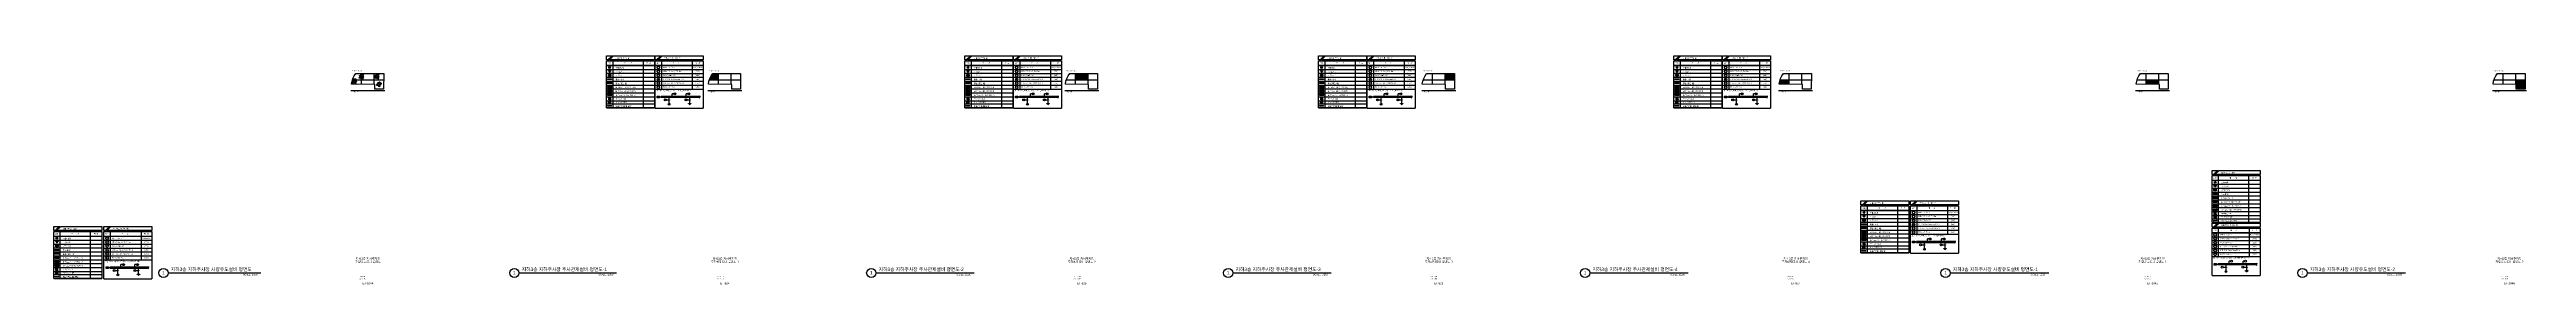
# Paper-space layout '배치1' of a CAD drawing. Header units: millimetres. Extents: x 29 to 5865, y 21 to 573.
import ezdxf
from ezdxf.enums import TextEntityAlignment as Align

# ---------------------------------------------------------------- set-up
doc = ezdxf.new("R2010")
doc.units = ezdxf.units.MM
doc.set_wipeout_variables(frame=1)
for name, color, linetype in [('e-con', 1, 'Continuous'), ('e-plan', 9, 'Continuous'), ('e-solid254', 254, 'Continuous'), ('e-text', 6, 'Continuous'), ('e-text-box', 7, 'Continuous'), ('E-TITLE', 3, 'Continuous'), ('e-tray', 11, 'Continuous'), ('E2', 6, 'Continuous'), ('sheet', 7, 'Continuous'), ('TXT', 2, 'Continuous'), ('Vp', 7, 'Continuous'), ('유도관제-TEXT', 7, 'Continuous'), ('유도관제-단순유도등(양면)', 2, 'Continuous'), ('유도관제-블럭유도등 단면(2방향)', 2, 'Continuous'), ('유도등', 40, 'Continuous')]:
    doc.layers.add(name, color=color, linetype=linetype)
doc.layers.get('Vp').off()
doc.styles.add('GHS', font='romans.shx', dxfattribs={"bigfont": 'ghs.shx'})
doc.styles.add('굴림', font='')
doc.styles.add('돋움', font='')
doc.styles.get('굴림').set_extended_font_data('Gulim')
doc.styles.get('돋움').set_extended_font_data('Dotum')

# ---------------------------------------------------------------- blocks, each defined once
blk = doc.blocks.new('블럭유도등 단면(2방향)')
at = {"layer": '유도관제-블럭유도등 단면(2방향)'}
for p, q in [((1076, 269), (-1076, 269)), ((-1076, 269), (-1076, 0)), ((-1076, 0), (1076, 0)), ((-1076, 0), (-1076, -269)), ((-1057, 249), (-1057, 20)), ((-1057, 249), (-827, 249)), ((-1057, 135), (-827, 135)), ((-1057, 20), (-827, 20)), ((-942, 249), (-942, 20)), ((-827, 249), (-827, 20)), ((-618, 180), (-775, 180)), ((-775, 180), (-697, 44)), ((-697, 44), (-618, 180)), ((651, 56), (651, 213)), ((651, 213), (787, 135)), ((787, 135), (651, 56)), ((1057, 249), (827, 249)), ((827, 249), (827, 20)), ((1057, 135), (827, 135)), ((1057, 20), (827, 20)), ((942, 249), (942, 20)), ((1057, 249), (1057, 20)), ((1076, 269), (1076, 0)), ((1076, 0), (1076, -269)), ((-1076, -269), (1076, -269))]:
    blk.add_line(p, q, dxfattribs=at)
blk = doc.blocks.new('A$C30E346DD')
at = {"layer": '유도등', "ltscale": 0.1}
for p, q in [((1123, 0), (0, 0)), ((197, 701), (197, 1760)), ((197, 1760), (197, 1760)), ((197, 1760), (2042, 1760)), ((197, 1760), (1120, 1760)), ((197, 1230), (2042, 1230)), ((197, 701), (2042, 701)), ((658, 1760), (658, 701)), ((1120, 1760), (1120, 701)), ((1123, 528), (1123, 0)), ((1123, 0), (2245, 0)), ((1581, 1760), (1581, 701)), ((2042, 701), (2042, 1760))]:
    blk.add_line(p, q, dxfattribs=at)
blk.add_lwpolyline([(0, 2839), (2245, 2839), (2245, 528), (0, 528)], close=True, dxfattribs=at)

psp = doc.layouts.new('배치1')

# ---------------------------------------------------------------- hatches: boundary and pattern name
at = {"layer": 'e-solid254'}
for points in [[(2474.9, 516.4), (2445.1, 516.4), (2445.1, 501.7), (2474.9, 501.7)], [(3338.8, 501.7), (3338.9, 516.4), (3315.9, 516.4), (3315.9, 501.7)], [(4127.1, 491.6), (4127.1, 501.7), (4106.4, 501.7, 0.054167), (4104.2, 491.9)], [(4997.9, 491.3), (4997.9, 501.7), (4968.1, 501.7), (4968.1, 491.6)], [(5861.8, 501.7), (5838.9, 501.7), (5838.9, 491.3), (5840.9, 491.2), (5840.9, 479.9), (5861.8, 479.8)]]:
    psp.add_hatch(color=256, dxfattribs=at).paths.add_polyline_path(points)

# ---------------------------------------------------------------- linework, layer by layer
at = {"layer": 'e-plan'}
for p, q in [((762.9, 507), (762.9, 507)), ((763.4, 506.8), (763.4, 506.9)), ((799, 507), (799, 507)), ((799.5, 506.8), (799.5, 506.9))]:
    psp.add_line(p, q, dxfattribs=at)
for points in [[(744.9, 504.5), (750.6, 503.8), (750.4, 501.8), (749.9, 501.8), (749.7, 500.6), (749.7, 500.6), (750.4, 500.1), (750.6, 500.4), (751.8, 499.7), (750.1, 497), (749.9, 497.1), (749.5, 496.5), (750.3, 494.2), (750.1, 494.1), (750.2, 493.9), (748.5, 493.1), (748.4, 493.3), (748.2, 493.3), (747.3, 495.3), (746.9, 495.4), (747, 496.2), (745.5, 496.4), (745.4, 495.5), (744.9, 495.6), (744.4, 495.2), (744.9, 494.7), (743.5, 493.5), (743.3, 493.7), (743.1, 493.6), (741.7, 495.4), (744.1, 497.3), (743.9, 497.8), (743.7, 497.7), (742.7, 500.7), (744, 501.2), (744.1, 500.9), (745, 501.2), (745.1, 502.4), (744.6, 502.5), (744.9, 504.5)], [(745.1, 497), (744.8, 497), (744.4, 497.4), (744.1, 497.3)], [(745.6, 500.9), (745, 501), (744.9, 501.2)], [(748.8, 498.4), (748.6, 498.5), (748.5, 498), (748.7, 498), (748.5, 496.6), (747.6, 496.7), (747.5, 496.1), (745.5, 496.4), (745.6, 496.9), (745.1, 497), (745.3, 498.4), (745.5, 498.4), (745.6, 498.8), (745.4, 498.8), (745.6, 500.9), (747, 500.7), (747.1, 501.5), (747.8, 501.4), (747.7, 500.7), (749, 500.5), (748.8, 498.4)], [(747.4, 501.4), (747.8, 504.2)], [(748.5, 496.6), (748.6, 496.5), (749.2, 496.8), (749.5, 496.6)], [(749, 500.5), (749.7, 500.4), (749.8, 500.6)], [(762.5, 515.7), (768.5, 513.8), (767.9, 511.7), (767.4, 511.8), (767, 510.6), (767.6, 510), (767.7, 510.1), (769.1, 508.7), (767.5, 507.1), (767.2, 507.4), (766.2, 506.4), (767.2, 504.4), (765.3, 503.4), (764.5, 504.9), (762.9, 505.4), (763.4, 506.8), (762.9, 507), (762.4, 505.5), (760.9, 506), (759.3, 505.2), (758.3, 507.1), (760.2, 508.2), (760, 509.6), (759.6, 509.5), (759.2, 511.8), (761.1, 512.1), (761.1, 512), (761.9, 512.1), (762.3, 513.4), (761.8, 513.5), (762.5, 515.7)], [(761.6, 507.8), (760.9, 508), (760.3, 508.2)], [(762.8, 511.6), (763.8, 511.3), (763.9, 511.7), (765.1, 511.3), (765, 510.9), (766, 510.6), (765.4, 508.6), (765.3, 508.7), (765.2, 508.3), (765.3, 508.2), (764.9, 506.8), (763.7, 507.2), (763.6, 506.8), (762.7, 507.1), (762.8, 507.5), (761.6, 507.8), (762, 509.2), (762.2, 509.2), (762.3, 509.6), (762.2, 509.7), (762.8, 511.6)], [(762.8, 511.6), (762, 511.9), (761.9, 512.1), (761.9, 512.1)], [(764.5, 511.5), (765.5, 514.8)], [(764.9, 506.8), (765.6, 506.6), (766.2, 506.4)], [(766, 510.6), (766.8, 510.4), (767, 510.6), (767, 510.6)], [(798.6, 515.7), (804.6, 513.8), (804, 511.7), (803.5, 511.8), (803.1, 510.6), (803.7, 510), (803.8, 510.1), (805.2, 508.7), (803.6, 507.1), (803.3, 507.4), (802.3, 506.4), (803.3, 504.3), (801.4, 503.3), (800.6, 504.9), (799, 505.4), (799.5, 506.8), (799, 507), (798.5, 505.5), (797, 506), (795.4, 505.2), (794.4, 507.1), (796.5, 508.3), (796.2, 509.5), (795.8, 509.4), (795.2, 511.6), (797.1, 512.1), (797.1, 512), (798, 512.3), (798.4, 513.4), (797.9, 513.5), (798.6, 515.7)], [(797.7, 507.8), (797, 508), (796.6, 508.2), (796.5, 508.3)], [(798.9, 511.6), (799.9, 511.3), (800, 511.7), (801.2, 511.3), (801.1, 510.9), (802.1, 510.6), (801.5, 508.6), (801.4, 508.7), (801.3, 508.3), (801.4, 508.2), (801, 506.8), (799.8, 507.2), (799.7, 506.8), (798.8, 507.1), (798.9, 507.5), (797.7, 507.8), (798.1, 509.2), (798.3, 509.2), (798.4, 509.6), (798.3, 509.7), (798.9, 511.6)], [(798.9, 511.6), (798, 511.9), (797.9, 512.2)], [(805.8, 497.3), (810.3, 493.8), (810.2, 493.5), (810.4, 493.4), (809.3, 492.4), (809.3, 492.4), (809.1, 492.2), (808.7, 492.5), (808, 491.5), (808, 491.5), (808.3, 490.8), (808.6, 490.9), (809.2, 489.7), (806.4, 488.3), (806.3, 488.5), (805.9, 488.3), (806.5, 486.2), (806.4, 486.1), (806.4, 485.9), (804.7, 485.2), (804.6, 485.4), (804.4, 485.3), (803.3, 488), (803.9, 488.7), (803, 489.5), (802.4, 488.8), (802.2, 489), (802.2, 489), (800.3, 488.1), (800.2, 488.3), (799.9, 488.2), (799.2, 489.8), (799.4, 489.9), (799.3, 490.2), (801.4, 491.3), (801.6, 492.1), (801.3, 492.2), (802, 495.3), (803.4, 495), (803.3, 494.7), (804.2, 494.5), (804.2, 494.5), (804.9, 495.4), (804.5, 495.7), (805.8, 497.3)], [(800.6, 511.5), (801.6, 514.8)], [(801, 506.8), (801.7, 506.6), (802.3, 506.4)], [(802.2, 490.8), (802.1, 490.9), (801.8, 491.4), (801.4, 491.5)], [(802.1, 510.6), (802.9, 510.4), (803.1, 510.6), (803.1, 510.6)], [(804.6, 493.9), (805.6, 493.1), (806.1, 493.7), (806.7, 493.2), (806.2, 492.6), (807.3, 491.8), (806, 490.2), (805.9, 490.3), (805.6, 489.9), (805.7, 489.8), (804.9, 488.7), (804.3, 489.1), (803.9, 488.7), (802.6, 489.7), (803, 490.2), (802.2, 490.8), (803, 491.9), (803.2, 491.8), (803.5, 492.2), (803.3, 492.3), (804.6, 493.9)], [(804.6, 493.9), (804.1, 494.3), (804.1, 494.5)], [(805.1, 488.9), (805.2, 488.6), (805.3, 488.7), (805.6, 488.1), (805.9, 488.2)], [(808, 495.6), (806.3, 493.5)], [(807.3, 491.8), (807.8, 491.4), (808, 491.5)]]:
    psp.add_lwpolyline(points, dxfattribs=at)
at = {"layer": 'E-TITLE', "color": 3}
for p, q in [((307.9, 47.9), (526.8, 47.9)), ((1134.8, 47.9), (1364.8, 47.9)), ((1975.8, 47.9), (2207.5, 47.9)), ((2816.8, 47.9), (3048.4, 47.9)), ((3657.8, 47.9), (3889.9, 47.9)), ((4507, 47.9), (4739.6, 47.9)), ((5348, 47.9), (5579.7, 47.9))]:
    psp.add_line(p, q, dxfattribs=at)
at = {"layer": 'E-TITLE'}
for centre in [(296.9, 47.9), (1123.8, 47.9), (1964.8, 47.9), (2805.8, 47.9), (3646.8, 47.9), (4496, 47.9), (5337, 47.9)]:
    psp.add_circle(centre, 10.9, dxfattribs=at)
at = {"layer": 'E2', "color": 3}
for points in [[(750.4, 516.4), (815.9, 516.4), (815.8, 479.8), (794.9, 479.9), (794.9, 491, 0.373813), (794.6, 491.2), (740.2, 491.9, -0.145167), (750.4, 516.4, 0.145167)], [(2432.4, 516.4), (2497.9, 516.4), (2497.8, 479.8), (2476.9, 479.9), (2476.9, 491, 0.373813), (2476.6, 491.2), (2422.2, 491.9, -0.145167), (2432.4, 516.4, 0.145167)], [(3273.4, 516.4), (3338.9, 516.4), (3338.8, 479.8), (3317.9, 479.9), (3317.9, 491, 0.373813), (3317.6, 491.2), (3263.2, 491.9, -0.145167), (3273.4, 516.4, 0.145167)], [(4114.4, 516.4), (4179.9, 516.4), (4179.8, 479.8), (4158.9, 479.9), (4158.9, 491, 0.373813), (4158.6, 491.2), (4104.2, 491.9, -0.145167), (4114.4, 516.4, 0.145167)], [(4955.4, 516.4), (5020.9, 516.4), (5020.8, 479.8), (4999.9, 479.9), (4999.9, 491, 0.373813), (4999.6, 491.2), (4945.2, 491.9, -0.145167), (4955.4, 516.4, 0.145167)], [(5796.4, 516.4), (5861.9, 516.4), (5861.8, 479.8), (5840.9, 479.9), (5840.9, 491, 0.373813), (5840.6, 491.2), (5786.2, 491.9, -0.145167), (5796.4, 516.4, 0.145167)]]:
    psp.add_lwpolyline(points, format="xyb", dxfattribs=at)
at = {"layer": 'sheet', "color": 2}
for p, q in [((738.8, 477), (818.8, 477)), ((2420.8, 477), (2500.8, 477)), ((3261.8, 477), (3341.8, 477)), ((4102.8, 477), (4182.8, 477)), ((4943.8, 477), (5023.8, 477)), ((5784.8, 477), (5864.8, 477))]:
    psp.add_line(p, q, dxfattribs=at)
at = {"layer": 'TXT'}
for points in [[(742.4, 501.7), (815.8, 501.7)], [(763.1, 516.4), (763.1, 491.6)], [(792.9, 516.4), (792.9, 491.3)], [(1604.1, 516.4), (1604.1, 491.6)], [(1633.9, 516.4), (1633.9, 491.3)], [(2424.4, 501.7), (2497.8, 501.7)], [(2445.1, 516.4), (2445.1, 491.6)], [(2474.9, 516.4), (2474.9, 491.3)], [(3265.4, 501.7), (3338.8, 501.7)], [(3286.1, 516.4), (3286.1, 491.6)], [(3315.9, 516.4), (3315.9, 491.3)], [(4106.4, 501.7), (4179.8, 501.7)], [(4106.4, 501.7), (4179.8, 501.7)], [(4127.1, 516.4), (4127.1, 491.6)], [(4127.1, 516.4), (4127.1, 491.6)], [(4156.9, 516.4), (4156.9, 491.3)], [(4156.9, 516.4), (4156.9, 491.3)], [(4947.4, 501.7), (5020.8, 501.7)], [(4968.1, 516.4), (4968.1, 491.6)], [(4997.9, 516.4), (4997.9, 491.3)], [(5788.4, 501.7), (5861.8, 501.7)], [(5809.1, 516.4), (5809.1, 491.6)], [(5838.9, 516.4), (5838.9, 491.3)]]:
    psp.add_lwpolyline(points, dxfattribs=at)

# ---------------------------------------------------------------- texts
at = {"layer": 'E-TITLE', "color": 3, "style": '돋움'}
for s, height, p in [('지하3층 지하주차장 차량유도설비 평면도', 8, (314.4, 50.1)), ('지하3층 지하주차장 주차관제설비 평면도-1', 8, (1141.3, 50.1)), ('지하3층 지하주차장 주차관제설비 평면도-2', 8, (1982.3, 50.1)), ('지하3층 지하주차장 주차관제설비 평면도-3', 8, (2823.3, 50.1)), ('지하3층 지하주차장 주차관제설비 평면도-4', 8, (3664.3, 50.1)), ('지하3층 지하주차장 차량유도설비 평면도-1', 8, (4513.5, 50.1)), ('지하3층 지하주차장 차량유도설비 평면도-2', 8, (5354.5, 50.1)), ('1', 8, (293.7, 42.2)), ('SCALE: 1/600', 4, (483.9, 40.7)), ('1', 8, (1120.6, 42.2)), ('SCALE: 1/200', 4, (1321.9, 40.7)), ('1', 8, (1961.6, 42.2)), ('SCALE: 1/200', 4, (2164.6, 40.7)), ('1', 8, (2802.6, 42.2)), ('SCALE: 1/200', 4, (3005.5, 40.7)), ('1', 8, (3643.6, 42.2)), ('SCALE: 1/200', 4, (3847, 40.7)), ('1', 8, (4492.8, 42.2)), ('SCALE: 1/200', 4, (4696.7, 40.7)), ('1', 8, (5333.8, 42.2)), ('SCALE: 1/200', 4, (5536.8, 40.7))]:
    psp.add_text(s, height=height, dxfattribs=at).set_placement(p, align=Align.BOTTOM_LEFT)
at = {"layer": 'sheet', "color": 7, "style": '돋움'}
for s, p in [('* KEY PLAN', (741.9, 521.4)), ('* NOTE', (741.9, 472.2)), ('* KEY PLAN', (2423.9, 521.4)), ('* NOTE', (2423.9, 472.2)), ('* KEY PLAN', (3264.9, 521.4)), ('* NOTE', (3264.9, 472.2)), ('* KEY PLAN', (4105.9, 521.4)), ('* NOTE', (4105.9, 472.2)), ('* KEY PLAN', (4946.9, 521.4)), ('* NOTE', (4946.9, 472.2)), ('* KEY PLAN', (5787.9, 521.4)), ('* NOTE', (5787.9, 472.2))]:
    psp.add_text(s, height=3, dxfattribs=at).set_placement(p)
for s, p in [('A3:1/1200', (775.3, 32.9)), ('A1:1/600', (775.3, 38.2)), ('A1:1/200', (1616.3, 38.2)), ('A3:1/400', (1616.3, 32.9)), ('A1:1/200', (2457.3, 38.2)), ('A3:1/400', (2457.3, 32.9)), ('A1:1/200', (3298.3, 38.2)), ('A3:1/400', (3298.3, 32.9)), ('A1:1/200', (4139.3, 38.2)), ('A3:1/400', (4139.3, 32.9)), ('A1:1/200', (4980.3, 38.2)), ('A3:1/400', (4980.3, 32.9)), ('A1:1/200', (5821.3, 38.2)), ('A3:1/400', (5821.3, 32.9))]:
    psp.add_text(s, height=2.8, dxfattribs=at).set_placement(p, align=Align.RIGHT)
at = {"layer": 'TXT', "color": 3, "style": '돋움'}
for s, height, p in [('차량유도설비 평면도', 5, (778.8, 74.5)), ('지하3층 지하주차장', 5, (778.8, 81.9)), ('주차관제설비 평면도-1', 4.998, (1619.8, 74.5)), ('지하3층 지하주차장', 5, (1619.8, 81.9)), ('주차관제설비 평면도-2', 4.998, (2460.8, 74.5)), ('지하3층 지하주차장', 5, (2460.8, 81.9)), ('주차관제설비 평면도-3', 4.998, (3301.8, 74.5)), ('지하3층 지하주차장', 5, (3301.8, 81.9)), ('주차관제설비 평면도-4', 4.998, (4142.8, 74.5)), ('지하3층 지하주차장', 5, (4142.8, 81.9)), ('차량유도설비 평면도-1', 4.998, (4983.8, 74.5)), ('지하3층 지하주차장', 5, (4983.8, 81.9)), ('차량유도설비 평면도-2', 4.998, (5824.8, 74.5)), ('지하3층 지하주차장', 5, (5824.8, 81.9))]:
    psp.add_text(s, height=height, dxfattribs=at).set_placement(p, align=Align.MIDDLE)
for s, p in [('ET-1044', (778.8, 23.7)), ('ET-824', (1619.8, 23.7)), ('ET-825', (2460.8, 23.7)), ('ET-826', (3301.8, 23.7)), ('ET-827', (4142.8, 23.7)), ('ET-1045', (4983.8, 23.7)), ('ET-1046', (5824.8, 23.7))]:
    psp.add_text(s, height=4.79, dxfattribs=at).set_placement(p, align=Align.MIDDLE_CENTER)

# ---------------------------------------------------------------- viewports
at = {"layer": 'Vp'}
psp.add_viewport(center=(383.9, 309.1), size=(710.6, 494.101), view_center_point=(225336.2, 179108.1), view_height=296460.453, dxfattribs=at)
for center, size, view_center_point, view_height, status in [((1259.2, 547), (641.9, 51.229), (122229.8, 338151.1), 10245.7953, 9), ((2099.1, 547), (644.1, 51.229), (248168.3, 337253.9), 10245.7953, 11), ((2942.7, 547), (638.9, 51.229), (367530.1, 337253.9), 10245.7953, 12), ((3782.2, 544.1), (641.9, 57.0406), (122229.8, 338316.6), 11408.1221, 17), ((4619.4, 544.1), (649.5, 57.0406), (247631.8, 338316.6), 11408.1221, 16), ((5465.7, 544.1), (638.9, 57.0406), (367530.1, 338316.6), 11408.1221, 15), ((910.2, 292.8), (56.1, 457.21), (-2752.4, 223479.5), 91441.62, 10), ((1259.2, 292.8), (641.9, 457.208), (122229.8, 223479.5), 91441.618, 4), ((1749, 292.8), (56.1, 457.21), (-2752.4, 223479.5), 91441.62, 13), ((2099.1, 292.8), (644.1, 457.208), (248168.3, 223479.5), 91441.618, 3), ((2595.2, 292.8), (56.1, 457.21), (-2752.4, 223479.5), 91441.62, 14), ((2942.7, 292.8), (638.9, 457.208), (367530.1, 223479.5), 91441.618, 5), ((3436, 289.9), (50.5, 451.4), (-2341.5, 135886.1), 90279.29, 18), ((3782.2, 289.9), (641.9, 451.396), (122229.8, 135886.1), 90279.291, 7), ((4269.4, 289.9), (50.5, 451.4), (-2341.5, 135886.1), 90279.29, 19), ((4619.4, 289.9), (649.5, 451.396), (247631.8, 135886.1), 90279.291, 8), ((5121, 289.9), (50.5, 451.4), (-2341.5, 135886.1), 90279.29, 20), ((5465.7, 289.9), (638.9, 451.396), (367530.1, 135886.1), 90279.291, 6)]:
    psp.add_viewport(center=center, size=size, view_center_point=view_center_point, view_height=view_height, status=status, dxfattribs=at)

# ---------------------------------------------------------------- next in the draw order: wipeouts: each hides what was drawn before it
for points in [[(1340.8, 558.4), (1454, 558.4), (1454, 436), (1340.8, 436)], [(2185.2, 558.4), (2298.4, 558.4), (2298.4, 436), (2185.2, 436)], [(3018.5, 558.4), (3131.7, 558.4), (3131.7, 436), (3018.5, 436)], [(3855.8, 558.4), (3969, 558.4), (3969, 436), (3855.8, 436)], [(5123.9, 288.7), (5237.1, 288.7), (5237.1, 166.3), (5123.9, 166.3)], [(4296.4, 217.6), (4409.6, 217.6), (4409.6, 95.2), (4296.4, 95.2)], [(38.4, 157.2), (151.5, 157.2), (151.5, 34.9), (38.4, 34.9)]]:
    psp.add_wipeout(points).dxf.layer = 'e-con'

# ---------------------------------------------------------------- next in the draw order: linework, layer by layer
at = {"layer": 'e-text-box'}
for p, q in [((1340.8, 548.7), (1340.8, 558.4)), ((1340.8, 558.4), (1355.4, 558.4)), ((1345.7, 548.7), (1340.8, 548.7)), ((1344.3, 548.7), (1354, 558.4)), ((1355.4, 558.4), (1345.7, 548.7)), ((1355.6, 546.6), (1355.6, 436)), ((2185.2, 548.7), (2185.2, 558.4)), ((2185.2, 558.4), (2199.8, 558.4)), ((2190.1, 548.7), (2185.2, 548.7)), ((2188.7, 548.7), (2198.4, 558.4)), ((2199.8, 558.4), (2190.1, 548.7)), ((2200, 546.6), (2200, 436)), ((3018.5, 548.7), (3018.5, 558.4)), ((3018.5, 558.4), (3033.1, 558.4)), ((3023.4, 548.7), (3018.5, 548.7)), ((3022.1, 548.7), (3031.8, 558.4)), ((3033.1, 558.4), (3023.4, 548.7)), ((3033.3, 546.6), (3033.3, 436)), ((3855.8, 548.7), (3855.8, 558.4)), ((3855.8, 558.4), (3870.4, 558.4)), ((3860.7, 548.7), (3855.8, 548.7)), ((3859.3, 548.7), (3869, 558.4)), ((3870.4, 558.4), (3860.7, 548.7)), ((3870.6, 546.6), (3870.6, 436)), ((5123.9, 279), (5123.9, 288.7)), ((5123.9, 288.7), (5138.5, 288.7)), ((5128.8, 279), (5123.9, 279)), ((5123.9, 266.3), (5237.1, 266.3)), ((5123.9, 265.8), (5237.1, 265.8)), ((5123.9, 256.6), (5237.1, 256.6)), ((5123.9, 256.6), (5237.1, 256.6)), ((5123.9, 256.6), (5237.1, 256.6)), ((5123.9, 247.4), (5237.1, 247.4)), ((5123.9, 247.4), (5237.1, 247.4)), ((5123.9, 238.2), (5237.1, 238.2)), ((5127.4, 279), (5137.1, 288.7)), ((5138.5, 288.7), (5128.8, 279)), ((4296.4, 207.9), (4296.4, 217.6)), ((4296.4, 217.6), (4311, 217.6)), ((4301.3, 207.9), (4296.4, 207.9)), ((4300, 207.9), (4309.6, 217.6)), ((4311, 217.6), (4301.3, 207.9)), ((4311.2, 205.9), (4311.2, 95.2)), ((4382.7, 205.9), (4382.7, 95.2)), ((5123.9, 229.1), (5237.1, 229.1)), ((5123.9, 219.9), (5237.1, 219.9)), ((5123.9, 210.7), (5237.1, 210.7)), ((5123.9, 210.7), (5237.1, 210.7)), ((5123.9, 201.5), (5237.1, 201.5)), ((38.4, 147.6), (38.4, 157.2)), ((38.4, 157.2), (52.9, 157.2)), ((43.3, 147.6), (38.4, 147.6)), ((41.9, 147.6), (51.6, 157.2)), ((52.9, 157.2), (43.3, 147.6)), ((53.1, 145.5), (53.1, 34.9)), ((124.6, 145.5), (124.6, 34.9))]:
    psp.add_line(p, q, dxfattribs=at)
psp.add_lwpolyline([(5130.9, 279), (5140.6, 288.7), (5237.1, 288.7), (5237.1, 279)], close=True, dxfattribs=at)
for points in [[(1354, 558.4), (1355.4, 558.4), (1344.3, 548.7), (1345.7, 548.7)], [(2198.4, 558.4), (2199.8, 558.4), (2188.7, 548.7), (2190.1, 548.7)], [(3031.8, 558.4), (3033.1, 558.4), (3022.1, 548.7), (3023.4, 548.7)], [(3869, 558.4), (3870.4, 558.4), (3859.3, 548.7), (3860.7, 548.7)], [(5137.1, 288.7), (5138.5, 288.7), (5127.4, 279), (5128.8, 279)], [(4309.6, 217.6), (4311, 217.6), (4300, 207.9), (4301.3, 207.9)], [(51.6, 157.2), (52.9, 157.2), (41.9, 147.6), (43.3, 147.6)]]:
    psp.add_solid(points, dxfattribs=at)
at = {"layer": '유도관제-TEXT', "color": 2}
for p, q in [((1353.6, 495.4), (1342.8, 495.4)), ((1342.8, 495.4), (1342.8, 492.9)), ((1353.6, 492.9), (1342.8, 492.9)), ((1343.3, 486.2), (1353.1, 486.2)), ((1343.3, 485), (1343.3, 486.2)), ((1353.1, 485), (1343.3, 485)), ((1343.3, 485), (1343.3, 483.7)), ((1343.3, 483.7), (1353.1, 483.7)), ((1343.3, 467.9), (1353.1, 467.9)), ((1343.3, 466.6), (1343.3, 467.9)), ((1343.3, 466.7), (1343.3, 467.8)), ((1343.3, 467.8), (1344.4, 467.8)), ((1343.3, 467.3), (1344.4, 467.3)), ((1343.4, 504.5), (1346.6, 504.5)), ((1343.4, 502.2), (1343.4, 504.5)), ((1346.6, 502.2), (1343.4, 502.2)), ((1353, 494.8), (1343.4, 494.8)), ((1343.4, 494.8), (1343.4, 493.5)), ((1353, 493.5), (1343.4, 493.5)), ((1343.9, 504.5), (1343.9, 502.2)), ((1343.9, 466.7), (1343.9, 467.8)), ((1344.4, 466.7), (1344.4, 467.8)), ((1344.6, 467.3), (1345.2, 467.6)), ((1345.2, 466.9), (1344.6, 467.3)), ((1344.8, 494.8), (1344.8, 493.5)), ((1345.2, 467.6), (1345.2, 466.9)), ((1345.5, 514.4), (1350.9, 514.4)), ((1345.5, 510.6), (1345.5, 514.4)), ((1350.9, 510.6), (1345.5, 510.6)), ((1346.1, 504.5), (1346.1, 502.2)), ((1346.1, 494.8), (1346.1, 493.5)), ((1346.4, 514.4), (1346.4, 510.6)), ((1346.6, 504.5), (1346.6, 502.2)), ((1346.6, 504.5), (1349.8, 504.5)), ((1346.6, 502.2), (1346.6, 504.5)), ((1349.8, 502.2), (1346.6, 502.2)), ((1347.1, 504.5), (1347.1, 502.2)), ((1347.5, 494.8), (1347.5, 493.5)), ((1348.9, 494.8), (1348.9, 493.5)), ((1349.3, 504.5), (1349.3, 502.2)), ((1349.8, 504.5), (1349.8, 502.2)), ((1349.8, 504.5), (1353, 504.5)), ((1349.8, 502.2), (1349.8, 504.5)), ((1353, 502.2), (1349.8, 502.2)), ((1350, 514.4), (1350, 510.6)), ((1350.3, 504.5), (1350.3, 502.2)), ((1350.3, 494.8), (1350.3, 493.5)), ((1350.9, 514.4), (1350.9, 510.6)), ((1351.8, 485.6), (1351.2, 486)), ((1351.2, 486), (1351.2, 485.2)), ((1351.2, 485.2), (1351.8, 485.6)), ((1351.8, 467.3), (1351.2, 467.6)), ((1351.2, 467.6), (1351.2, 466.9)), ((1351.2, 466.9), (1351.8, 467.3)), ((1351.6, 494.8), (1351.6, 493.5)), ((1353, 486.1), (1352, 486.1)), ((1352, 485.1), (1352, 486.1)), ((1353, 485.6), (1352, 485.6)), ((1353, 485.1), (1352, 485.1)), ((1353, 467.8), (1352, 467.8)), ((1352, 466.7), (1352, 467.8)), ((1353, 467.3), (1352, 467.3)), ((1352.5, 504.5), (1352.5, 502.2)), ((1352.5, 485.1), (1352.5, 486.1)), ((1352.5, 466.7), (1352.5, 467.8)), ((1353, 502.2), (1353, 504.5)), ((1353, 494.8), (1353, 493.5)), ((1353, 485.1), (1353, 486.1)), ((1353, 466.7), (1353, 467.8)), ((1353.1, 485), (1353.1, 486.2)), ((1353.1, 485), (1353.1, 483.7)), ((1353.1, 466.6), (1353.1, 467.9)), ((1353.6, 495.4), (1353.6, 492.9)), ((2197.9, 495.4), (2187.2, 495.4)), ((2187.2, 495.4), (2187.2, 492.9)), ((2197.9, 492.9), (2187.2, 492.9)), ((2187.6, 486.2), (2197.5, 486.2)), ((2187.6, 485), (2187.6, 486.2)), ((2197.5, 485), (2187.6, 485)), ((2187.6, 485), (2187.6, 483.7)), ((2187.6, 483.7), (2197.5, 483.7)), ((2187.6, 467.9), (2197.5, 467.9)), ((2187.6, 466.6), (2187.6, 467.9)), ((2187.7, 466.7), (2187.7, 467.8)), ((2187.7, 467.8), (2188.8, 467.8)), ((2187.7, 467.3), (2188.8, 467.3)), ((2187.8, 504.5), (2191, 504.5)), ((2187.8, 502.2), (2187.8, 504.5)), ((2191, 502.2), (2187.8, 502.2)), ((2197.4, 494.8), (2187.8, 494.8)), ((2187.8, 494.8), (2187.8, 493.5)), ((2197.4, 493.5), (2187.8, 493.5)), ((2188.3, 504.5), (2188.3, 502.2)), ((2188.3, 466.7), (2188.3, 467.8)), ((2188.8, 466.7), (2188.8, 467.8)), ((2189, 467.3), (2189.6, 467.6)), ((2189.6, 466.9), (2189, 467.3)), ((2189.1, 494.8), (2189.1, 493.5)), ((2189.6, 467.6), (2189.6, 466.9)), ((2189.9, 514.4), (2195.3, 514.4)), ((2189.9, 510.6), (2189.9, 514.4)), ((2195.3, 510.6), (2189.9, 510.6)), ((2190.4, 504.5), (2190.4, 502.2)), ((2190.5, 494.8), (2190.5, 493.5)), ((2190.8, 514.4), (2190.8, 510.6)), ((2191, 504.5), (2191, 502.2)), ((2191, 504.5), (2194.2, 504.5)), ((2191, 502.2), (2191, 504.5)), ((2194.2, 502.2), (2191, 502.2)), ((2191.5, 504.5), (2191.5, 502.2)), ((2191.9, 494.8), (2191.9, 493.5)), ((2193.3, 494.8), (2193.3, 493.5)), ((2193.6, 504.5), (2193.6, 502.2)), ((2194.2, 504.5), (2194.2, 502.2)), ((2194.2, 504.5), (2197.4, 504.5)), ((2194.2, 502.2), (2194.2, 504.5)), ((2197.4, 502.2), (2194.2, 502.2)), ((2194.4, 514.4), (2194.4, 510.6)), ((2194.6, 494.8), (2194.6, 493.5)), ((2194.7, 504.5), (2194.7, 502.2)), ((2195.3, 514.4), (2195.3, 510.6)), ((2196.2, 485.6), (2195.6, 486)), ((2195.6, 486), (2195.6, 485.2)), ((2195.6, 485.2), (2196.2, 485.6)), ((2196.2, 467.3), (2195.6, 467.6)), ((2195.6, 467.6), (2195.6, 466.9)), ((2195.6, 466.9), (2196.2, 467.3)), ((2196, 494.8), (2196, 493.5)), ((2197.4, 486.1), (2196.4, 486.1)), ((2196.4, 485.1), (2196.4, 486.1)), ((2197.4, 485.6), (2196.4, 485.6)), ((2197.4, 485.1), (2196.4, 485.1)), ((2197.4, 467.8), (2196.4, 467.8)), ((2196.4, 466.7), (2196.4, 467.8)), ((2197.4, 467.3), (2196.4, 467.3)), ((2196.8, 504.5), (2196.8, 502.2)), ((2196.9, 485.1), (2196.9, 486.1)), ((2196.9, 466.7), (2196.9, 467.8)), ((2197.4, 502.2), (2197.4, 504.5)), ((2197.4, 494.8), (2197.4, 493.5)), ((2197.4, 485.1), (2197.4, 486.1)), ((2197.4, 466.7), (2197.4, 467.8)), ((2197.5, 485), (2197.5, 486.2)), ((2197.5, 485), (2197.5, 483.7)), ((2197.5, 466.6), (2197.5, 467.9)), ((2197.9, 495.4), (2197.9, 492.9)), ((3031.3, 495.4), (3020.6, 495.4)), ((3020.6, 495.4), (3020.6, 492.9)), ((3031.3, 492.9), (3020.6, 492.9)), ((3021, 486.2), (3030.9, 486.2)), ((3021, 485), (3021, 486.2)), ((3030.9, 485), (3021, 485)), ((3021, 485), (3021, 483.7)), ((3021, 483.7), (3030.9, 483.7)), ((3021, 467.9), (3030.9, 467.9)), ((3021, 466.6), (3021, 467.9)), ((3021.1, 504.5), (3024.3, 504.5)), ((3021.1, 502.2), (3021.1, 504.5)), ((3024.3, 502.2), (3021.1, 502.2)), ((3030.7, 494.8), (3021.1, 494.8)), ((3021.1, 494.8), (3021.1, 493.5)), ((3030.7, 493.5), (3021.1, 493.5)), ((3021.1, 466.7), (3021.1, 467.8)), ((3021.1, 467.8), (3022.1, 467.8)), ((3021.1, 467.3), (3022.1, 467.3)), ((3021.6, 466.7), (3021.6, 467.8)), ((3021.7, 504.5), (3021.7, 502.2)), ((3022.1, 466.7), (3022.1, 467.8)), ((3022.3, 467.3), (3022.9, 467.6)), ((3022.9, 466.9), (3022.3, 467.3)), ((3022.5, 494.8), (3022.5, 493.5)), ((3022.9, 467.6), (3022.9, 466.9)), ((3023.2, 514.4), (3028.7, 514.4)), ((3023.2, 510.6), (3023.2, 514.4)), ((3028.7, 510.6), (3023.2, 510.6)), ((3023.8, 504.5), (3023.8, 502.2)), ((3023.9, 494.8), (3023.9, 493.5)), ((3024.1, 514.4), (3024.1, 510.6)), ((3024.3, 504.5), (3024.3, 502.2)), ((3024.3, 504.5), (3027.5, 504.5)), ((3024.3, 502.2), (3024.3, 504.5)), ((3027.5, 502.2), (3024.3, 502.2)), ((3024.9, 504.5), (3024.9, 502.2)), ((3025.2, 494.8), (3025.2, 493.5)), ((3026.6, 494.8), (3026.6, 493.5)), ((3027, 504.5), (3027, 502.2)), ((3027.5, 504.5), (3027.5, 502.2)), ((3027.5, 504.5), (3030.7, 504.5)), ((3027.5, 502.2), (3027.5, 504.5)), ((3030.7, 502.2), (3027.5, 502.2)), ((3027.7, 514.4), (3027.7, 510.6)), ((3028, 494.8), (3028, 493.5)), ((3028.1, 504.5), (3028.1, 502.2)), ((3028.7, 514.4), (3028.7, 510.6)), ((3029.5, 485.6), (3028.9, 486)), ((3028.9, 486), (3028.9, 485.2)), ((3028.9, 485.2), (3029.5, 485.6)), ((3029.5, 467.3), (3028.9, 467.6)), ((3028.9, 467.6), (3028.9, 466.9)), ((3028.9, 466.9), (3029.5, 467.3)), ((3029.4, 494.8), (3029.4, 493.5)), ((3030.8, 486.1), (3029.7, 486.1)), ((3029.7, 485.1), (3029.7, 486.1)), ((3030.8, 485.6), (3029.7, 485.6)), ((3030.8, 485.1), (3029.7, 485.1)), ((3030.8, 467.8), (3029.7, 467.8)), ((3029.7, 466.7), (3029.7, 467.8)), ((3030.8, 467.3), (3029.7, 467.3)), ((3030.2, 504.5), (3030.2, 502.2)), ((3030.3, 485.1), (3030.3, 486.1)), ((3030.3, 466.7), (3030.3, 467.8)), ((3030.7, 502.2), (3030.7, 504.5)), ((3030.7, 494.8), (3030.7, 493.5)), ((3030.8, 485.1), (3030.8, 486.1)), ((3030.8, 466.7), (3030.8, 467.8)), ((3030.9, 485), (3030.9, 486.2)), ((3030.9, 485), (3030.9, 483.7)), ((3030.9, 466.6), (3030.9, 467.9)), ((3031.3, 495.4), (3031.3, 492.9)), ((3868.6, 495.4), (3857.8, 495.4)), ((3857.8, 495.4), (3857.8, 492.9)), ((3868.6, 492.9), (3857.8, 492.9)), ((3858.2, 486.2), (3868.1, 486.2)), ((3858.2, 485), (3858.2, 486.2)), ((3868.1, 485), (3858.2, 485)), ((3858.2, 485), (3858.2, 483.7)), ((3858.2, 483.7), (3868.1, 483.7)), ((3858.2, 467.9), (3868.1, 467.9)), ((3858.2, 466.6), (3858.2, 467.9)), ((3858.3, 466.7), (3858.3, 467.8)), ((3858.3, 467.8), (3859.4, 467.8)), ((3858.3, 467.3), (3859.4, 467.3)), ((3858.4, 504.5), (3861.6, 504.5)), ((3858.4, 502.2), (3858.4, 504.5)), ((3861.6, 502.2), (3858.4, 502.2)), ((3868, 494.8), (3858.4, 494.8)), ((3858.4, 494.8), (3858.4, 493.5)), ((3868, 493.5), (3858.4, 493.5)), ((3858.9, 504.5), (3858.9, 502.2)), ((3858.9, 466.7), (3858.9, 467.8)), ((3859.4, 466.7), (3859.4, 467.8)), ((3859.6, 467.3), (3860.2, 467.6)), ((3860.2, 466.9), (3859.6, 467.3)), ((3859.7, 494.8), (3859.7, 493.5)), ((3860.2, 467.6), (3860.2, 466.9)), ((3860.5, 514.4), (3865.9, 514.4)), ((3860.5, 510.6), (3860.5, 514.4)), ((3865.9, 510.6), (3860.5, 510.6)), ((3861.1, 504.5), (3861.1, 502.2)), ((3861.1, 494.8), (3861.1, 493.5)), ((3861.4, 514.4), (3861.4, 510.6)), ((3861.6, 504.5), (3861.6, 502.2)), ((3861.6, 504.5), (3864.8, 504.5)), ((3861.6, 502.2), (3861.6, 504.5)), ((3864.8, 502.2), (3861.6, 502.2)), ((3862.1, 504.5), (3862.1, 502.2)), ((3862.5, 494.8), (3862.5, 493.5)), ((3863.9, 494.8), (3863.9, 493.5)), ((3864.2, 504.5), (3864.2, 502.2)), ((3864.8, 504.5), (3864.8, 502.2)), ((3864.8, 504.5), (3868, 504.5)), ((3864.8, 502.2), (3864.8, 504.5)), ((3868, 502.2), (3864.8, 502.2)), ((3865, 514.4), (3865, 510.6)), ((3865.2, 494.8), (3865.2, 493.5)), ((3865.3, 504.5), (3865.3, 502.2)), ((3865.9, 514.4), (3865.9, 510.6)), ((3866.8, 485.6), (3866.2, 486)), ((3866.2, 486), (3866.2, 485.2)), ((3866.2, 485.2), (3866.8, 485.6)), ((3866.8, 467.3), (3866.2, 467.6)), ((3866.2, 467.6), (3866.2, 466.9)), ((3866.2, 466.9), (3866.8, 467.3)), ((3866.6, 494.8), (3866.6, 493.5)), ((3868, 486.1), (3867, 486.1)), ((3867, 485.1), (3867, 486.1)), ((3868, 485.6), (3867, 485.6)), ((3868, 485.1), (3867, 485.1)), ((3868, 467.8), (3867, 467.8)), ((3867, 466.7), (3867, 467.8)), ((3868, 467.3), (3867, 467.3)), ((3867.4, 504.5), (3867.4, 502.2)), ((3867.5, 485.1), (3867.5, 486.1)), ((3867.5, 466.7), (3867.5, 467.8)), ((3868, 502.2), (3868, 504.5)), ((3868, 494.8), (3868, 493.5)), ((3868, 485.1), (3868, 486.1)), ((3868, 466.7), (3868, 467.8)), ((3868.1, 485), (3868.1, 486.2)), ((3868.1, 485), (3868.1, 483.7)), ((3868.1, 466.6), (3868.1, 467.9)), ((3868.6, 495.4), (3868.6, 492.9)), ((1343.3, 466.7), (1344.4, 466.7)), ((1353.1, 466.6), (1343.3, 466.6)), ((1343.3, 466.6), (1343.3, 465.4)), ((1343.3, 466.5), (1343.3, 465.5)), ((1343.3, 466.5), (1344.4, 466.5)), ((1343.3, 466), (1344.4, 466)), ((1343.3, 465.5), (1344.4, 465.5)), ((1343.3, 465.4), (1353.1, 465.4)), ((1343.9, 466.5), (1343.9, 465.5)), ((1344.4, 466.5), (1344.4, 465.5)), ((1345.2, 466.4), (1344.6, 466)), ((1344.6, 466), (1345.2, 465.7)), ((1345.2, 465.7), (1345.2, 466.4)), ((1346.2, 454.5), (1346.2, 459.8)), ((1347.2, 458.8), (1349.8, 458.8)), ((1347.2, 456.8), (1347.2, 458.8)), ((1349.8, 456.8), (1347.2, 456.8)), ((1349.8, 456.8), (1349.8, 458.8)), ((1350.8, 455.8), (1350.8, 459.8)), ((1350.8, 455.8), (1350.8, 454.5)), ((1351.2, 465.7), (1351.2, 466.4)), ((1351.2, 466.4), (1351.8, 466)), ((1351.8, 466), (1351.2, 465.7)), ((1353, 466.7), (1352, 466.7)), ((1353, 466.5), (1352, 466.5)), ((1352, 466.5), (1352, 465.5)), ((1353, 466), (1352, 466)), ((1353, 465.5), (1352, 465.5)), ((1352.5, 466.5), (1352.5, 465.5)), ((1353, 466.5), (1353, 465.5)), ((1353.1, 466.6), (1353.1, 465.4)), ((2197.5, 466.6), (2187.6, 466.6)), ((2187.6, 466.6), (2187.6, 465.4)), ((2187.6, 465.4), (2197.5, 465.4)), ((2187.7, 466.7), (2188.8, 466.7)), ((2187.7, 466.5), (2187.7, 465.5)), ((2187.7, 466.5), (2188.8, 466.5)), ((2187.7, 466), (2188.8, 466)), ((2187.7, 465.5), (2188.8, 465.5)), ((2188.3, 466.5), (2188.3, 465.5)), ((2188.8, 466.5), (2188.8, 465.5)), ((2189.6, 466.4), (2189, 466)), ((2189, 466), (2189.6, 465.7)), ((2189.6, 465.7), (2189.6, 466.4)), ((2190.5, 454.5), (2190.5, 459.8)), ((2191.5, 458.8), (2194.2, 458.8)), ((2191.5, 456.8), (2191.5, 458.8)), ((2194.2, 456.8), (2191.5, 456.8)), ((2194.2, 456.8), (2194.2, 458.8)), ((2195.2, 455.8), (2195.2, 459.8)), ((2195.2, 455.8), (2195.2, 454.5)), ((2195.6, 465.7), (2195.6, 466.4)), ((2195.6, 466.4), (2196.2, 466)), ((2196.2, 466), (2195.6, 465.7)), ((2197.4, 466.7), (2196.4, 466.7)), ((2197.4, 466.5), (2196.4, 466.5)), ((2196.4, 466.5), (2196.4, 465.5)), ((2197.4, 466), (2196.4, 466)), ((2197.4, 465.5), (2196.4, 465.5)), ((2196.9, 466.5), (2196.9, 465.5)), ((2197.4, 466.5), (2197.4, 465.5)), ((2197.5, 466.6), (2197.5, 465.4)), ((3030.9, 466.6), (3021, 466.6)), ((3021, 466.6), (3021, 465.4)), ((3021, 465.4), (3030.9, 465.4)), ((3021.1, 466.7), (3022.1, 466.7)), ((3021.1, 466.5), (3021.1, 465.5)), ((3021.1, 466.5), (3022.1, 466.5)), ((3021.1, 466), (3022.1, 466)), ((3021.1, 465.5), (3022.1, 465.5)), ((3021.6, 466.5), (3021.6, 465.5)), ((3022.1, 466.5), (3022.1, 465.5)), ((3022.9, 466.4), (3022.3, 466)), ((3022.3, 466), (3022.9, 465.7)), ((3022.9, 465.7), (3022.9, 466.4)), ((3023.9, 454.5), (3023.9, 459.8)), ((3024.9, 458.8), (3027.5, 458.8)), ((3024.9, 456.8), (3024.9, 458.8)), ((3027.5, 456.8), (3024.9, 456.8)), ((3027.5, 456.8), (3027.5, 458.8)), ((3028.5, 455.8), (3028.5, 459.8)), ((3028.5, 455.8), (3028.5, 454.5)), ((3028.9, 465.7), (3028.9, 466.4)), ((3028.9, 466.4), (3029.5, 466)), ((3029.5, 466), (3028.9, 465.7)), ((3030.8, 466.7), (3029.7, 466.7)), ((3030.8, 466.5), (3029.7, 466.5)), ((3029.7, 466.5), (3029.7, 465.5)), ((3030.8, 466), (3029.7, 466)), ((3030.8, 465.5), (3029.7, 465.5)), ((3030.3, 466.5), (3030.3, 465.5)), ((3030.8, 466.5), (3030.8, 465.5)), ((3030.9, 466.6), (3030.9, 465.4)), ((3868.1, 466.6), (3858.2, 466.6)), ((3858.2, 466.6), (3858.2, 465.4)), ((3858.2, 465.4), (3868.1, 465.4)), ((3858.3, 466.7), (3859.4, 466.7)), ((3858.3, 466.5), (3858.3, 465.5)), ((3858.3, 466.5), (3859.4, 466.5)), ((3858.3, 466), (3859.4, 466)), ((3858.3, 465.5), (3859.4, 465.5)), ((3858.9, 466.5), (3858.9, 465.5)), ((3859.4, 466.5), (3859.4, 465.5)), ((3860.2, 466.4), (3859.6, 466)), ((3859.6, 466), (3860.2, 465.7)), ((3860.2, 465.7), (3860.2, 466.4)), ((3861.2, 454.5), (3861.2, 459.8)), ((3862.1, 458.8), (3864.8, 458.8)), ((3862.1, 456.8), (3862.1, 458.8)), ((3864.8, 456.8), (3862.1, 456.8)), ((3864.8, 456.8), (3864.8, 458.8)), ((3865.8, 455.8), (3865.8, 459.8)), ((3865.8, 455.8), (3865.8, 454.5)), ((3866.2, 465.7), (3866.2, 466.4)), ((3866.2, 466.4), (3866.8, 466)), ((3866.8, 466), (3866.2, 465.7)), ((3868, 466.7), (3867, 466.7)), ((3868, 466.5), (3867, 466.5)), ((3867, 466.5), (3867, 465.5)), ((3868, 466), (3867, 466)), ((3868, 465.5), (3867, 465.5)), ((3867.5, 466.5), (3867.5, 465.5)), ((3868, 466.5), (3868, 465.5)), ((3868.1, 466.6), (3868.1, 465.4)), ((5126.5, 234.8), (5129.7, 234.8)), ((5126.5, 232.5), (5126.5, 234.8)), ((5127, 234.8), (5127, 232.5)), ((5128.6, 244.8), (5134, 244.8)), ((5128.6, 240.9), (5128.6, 244.8)), ((5134, 240.9), (5128.6, 240.9)), ((5129.2, 234.8), (5129.2, 232.5)), ((5129.5, 244.8), (5129.5, 240.9)), ((5129.7, 234.8), (5129.7, 232.5)), ((5129.7, 234.8), (5132.9, 234.8)), ((5129.7, 232.5), (5129.7, 234.8)), ((5130.2, 234.8), (5130.2, 232.5)), ((5132.4, 234.8), (5132.4, 232.5)), ((5132.9, 234.8), (5132.9, 232.5)), ((5132.9, 234.8), (5136.1, 234.8)), ((5132.9, 232.5), (5132.9, 234.8)), ((5133.1, 244.8), (5133.1, 240.9)), ((5133.4, 234.8), (5133.4, 232.5)), ((5134, 244.8), (5134, 240.9)), ((5135.6, 234.8), (5135.6, 232.5)), ((5136.1, 232.5), (5136.1, 234.8)), ((5136.7, 225.7), (5125.9, 225.7)), ((5125.9, 225.7), (5125.9, 223.3)), ((5136.7, 223.3), (5125.9, 223.3)), ((5126.4, 216.6), (5136.2, 216.6)), ((5126.4, 215.3), (5126.4, 216.6)), ((5136.2, 215.3), (5126.4, 215.3)), ((5126.4, 215.3), (5126.4, 214.1)), ((5126.4, 214.1), (5136.2, 214.1)), ((5126.4, 198.2), (5136.2, 198.2)), ((5126.4, 197), (5126.4, 198.2)), ((5136.2, 197), (5126.4, 197)), ((5126.4, 197), (5126.4, 195.7)), ((5126.4, 195.7), (5136.2, 195.7)), ((5129.7, 232.5), (5126.5, 232.5)), ((5136.1, 225.2), (5126.5, 225.2)), ((5126.5, 225.2), (5126.5, 223.8)), ((5136.1, 223.8), (5126.5, 223.8)), ((5126.5, 197.1), (5126.5, 198.1)), ((5126.5, 198.1), (5127.5, 198.1)), ((5126.5, 197.6), (5127.5, 197.6)), ((5126.5, 197.1), (5127.5, 197.1)), ((5126.5, 196.9), (5126.5, 195.8)), ((5126.5, 196.9), (5127.5, 196.9)), ((5126.5, 196.4), (5127.5, 196.4)), ((5126.5, 195.8), (5127.5, 195.8)), ((5127, 197.1), (5127, 198.1)), ((5127, 196.9), (5127, 195.8)), ((5127.5, 197.1), (5127.5, 198.1)), ((5127.5, 196.9), (5127.5, 195.8)), ((5127.7, 197.6), (5128.3, 197.9)), ((5128.3, 197.2), (5127.7, 197.6)), ((5128.3, 196.7), (5127.7, 196.4)), ((5127.7, 196.4), (5128.3, 196)), ((5127.9, 225.2), (5127.9, 223.8)), ((5128.3, 197.9), (5128.3, 197.2)), ((5128.3, 196), (5128.3, 196.7)), ((5129.2, 225.2), (5129.2, 223.8)), ((5132.9, 232.5), (5129.7, 232.5)), ((5130.6, 225.2), (5130.6, 223.8)), ((5132, 225.2), (5132, 223.8)), ((5136.1, 232.5), (5132.9, 232.5)), ((5133.4, 225.2), (5133.4, 223.8)), ((5134.9, 215.9), (5134.3, 216.3)), ((5134.3, 216.3), (5134.3, 215.6)), ((5134.3, 215.6), (5134.9, 215.9)), ((5134.9, 197.6), (5134.3, 197.9)), ((5134.3, 197.9), (5134.3, 197.2)), ((5134.3, 197.2), (5134.9, 197.6)), ((5134.3, 196), (5134.3, 196.7)), ((5134.3, 196.7), (5134.9, 196.4)), ((5134.9, 196.4), (5134.3, 196)), ((5134.7, 225.2), (5134.7, 223.8)), ((5136.2, 216.5), (5135.1, 216.5)), ((5135.1, 215.4), (5135.1, 216.5)), ((5136.2, 215.9), (5135.1, 215.9)), ((5136.2, 215.4), (5135.1, 215.4)), ((5136.2, 198.1), (5135.1, 198.1)), ((5135.1, 197.1), (5135.1, 198.1)), ((5136.2, 197.6), (5135.1, 197.6)), ((5136.2, 197.1), (5135.1, 197.1)), ((5136.2, 196.9), (5135.1, 196.9)), ((5135.1, 196.9), (5135.1, 195.8)), ((5136.2, 196.4), (5135.1, 196.4)), ((5136.2, 195.8), (5135.1, 195.8)), ((5135.6, 215.4), (5135.6, 216.5)), ((5135.6, 197.1), (5135.6, 198.1)), ((5135.6, 196.9), (5135.6, 195.8)), ((5136.1, 225.2), (5136.1, 223.8)), ((5136.2, 215.3), (5136.2, 216.6)), ((5136.2, 215.4), (5136.2, 216.5)), ((5136.2, 215.3), (5136.2, 214.1)), ((5136.2, 197), (5136.2, 198.2)), ((5136.2, 197.1), (5136.2, 198.1)), ((5136.2, 197), (5136.2, 195.7)), ((5136.2, 196.9), (5136.2, 195.8)), ((5136.7, 225.7), (5136.7, 223.3)), ((4309.2, 154.6), (4298.4, 154.6)), ((4298.4, 154.6), (4298.4, 152.2)), ((4309.2, 152.2), (4298.4, 152.2)), ((4298.9, 145.5), (4308.7, 145.5)), ((4298.9, 144.2), (4298.9, 145.5)), ((4308.7, 144.2), (4298.9, 144.2)), ((4298.9, 144.2), (4298.9, 143)), ((4298.9, 143), (4308.7, 143)), ((4298.9, 127.1), (4308.7, 127.1)), ((4298.9, 125.9), (4298.9, 127.1)), ((4308.7, 125.9), (4298.9, 125.9)), ((4298.9, 125.9), (4298.9, 124.7)), ((4298.9, 124.7), (4308.7, 124.7)), ((4299, 163.7), (4302.2, 163.7)), ((4299, 161.4), (4299, 163.7)), ((4302.2, 161.4), (4299, 161.4)), ((4308.6, 154.1), (4299, 154.1)), ((4299, 154.1), (4299, 152.7)), ((4308.6, 152.7), (4299, 152.7)), ((4299, 126), (4299, 127)), ((4299, 127), (4300, 127)), ((4299, 126.5), (4300, 126.5)), ((4299, 126), (4300, 126)), ((4299, 125.8), (4299, 124.7)), ((4299, 125.8), (4300, 125.8)), ((4299, 125.3), (4300, 125.3)), ((4299, 124.7), (4300, 124.7)), ((4299.5, 163.7), (4299.5, 161.4)), ((4299.5, 126), (4299.5, 127)), ((4299.5, 125.8), (4299.5, 124.7)), ((4300, 126), (4300, 127)), ((4300, 125.8), (4300, 124.7)), ((4300.2, 126.5), (4300.8, 126.9)), ((4300.8, 126.1), (4300.2, 126.5)), ((4300.8, 125.6), (4300.2, 125.3)), ((4300.2, 125.3), (4300.8, 124.9)), ((4300.4, 154.1), (4300.4, 152.7)), ((4300.8, 126.9), (4300.8, 126.1)), ((4300.8, 124.9), (4300.8, 125.6)), ((4301.1, 173.7), (4306.5, 173.7)), ((4301.1, 169.8), (4301.1, 173.7)), ((4306.5, 169.8), (4301.1, 169.8)), ((4301.7, 163.7), (4301.7, 161.4)), ((4301.7, 154.1), (4301.7, 152.7)), ((4301.8, 113.8), (4301.8, 119)), ((4302, 173.7), (4302, 169.8)), ((4302.2, 163.7), (4302.2, 161.4)), ((4302.2, 163.7), (4305.4, 163.7)), ((4302.2, 161.4), (4302.2, 163.7)), ((4305.4, 161.4), (4302.2, 161.4)), ((4302.7, 163.7), (4302.7, 161.4)), ((4302.8, 118.1), (4305.4, 118.1)), ((4302.8, 116.1), (4302.8, 118.1)), ((4303.1, 154.1), (4303.1, 152.7)), ((4304.5, 154.1), (4304.5, 152.7)), ((4304.9, 163.7), (4304.9, 161.4)), ((4305.4, 163.7), (4305.4, 161.4)), ((4305.4, 163.7), (4308.6, 163.7)), ((4305.4, 161.4), (4305.4, 163.7)), ((4308.6, 161.4), (4305.4, 161.4)), ((4305.4, 116.1), (4305.4, 118.1)), ((4305.6, 173.7), (4305.6, 169.8)), ((4305.9, 163.7), (4305.9, 161.4)), ((4305.9, 154.1), (4305.9, 152.7)), ((4306.4, 115.1), (4306.4, 119)), ((4306.5, 173.7), (4306.5, 169.8)), ((4307.4, 144.9), (4306.8, 145.2)), ((4306.8, 145.2), (4306.8, 144.5)), ((4306.8, 144.5), (4307.4, 144.9)), ((4307.4, 126.5), (4306.8, 126.9)), ((4306.8, 126.9), (4306.8, 126.1)), ((4306.8, 126.1), (4307.4, 126.5)), ((4306.8, 124.9), (4306.8, 125.6)), ((4306.8, 125.6), (4307.4, 125.3)), ((4307.4, 125.3), (4306.8, 124.9)), ((4307.2, 154.1), (4307.2, 152.7)), ((4308.7, 145.4), (4307.6, 145.4)), ((4307.6, 144.3), (4307.6, 145.4)), ((4308.7, 144.9), (4307.6, 144.9)), ((4308.7, 144.3), (4307.6, 144.3)), ((4308.7, 127), (4307.6, 127)), ((4307.6, 126), (4307.6, 127)), ((4308.7, 126.5), (4307.6, 126.5)), ((4308.7, 126), (4307.6, 126)), ((4308.7, 125.8), (4307.6, 125.8)), ((4307.6, 125.8), (4307.6, 124.7)), ((4308.7, 125.3), (4307.6, 125.3)), ((4308.7, 124.7), (4307.6, 124.7)), ((4308.1, 163.7), (4308.1, 161.4)), ((4308.1, 144.3), (4308.1, 145.4)), ((4308.1, 126), (4308.1, 127)), ((4308.1, 125.8), (4308.1, 124.7)), ((4308.6, 161.4), (4308.6, 163.7)), ((4308.6, 154.1), (4308.6, 152.7)), ((4308.7, 144.2), (4308.7, 145.5)), ((4308.7, 144.3), (4308.7, 145.4)), ((4308.7, 144.2), (4308.7, 143)), ((4308.7, 125.9), (4308.7, 127.1)), ((4308.7, 126), (4308.7, 127)), ((4308.7, 125.9), (4308.7, 124.7)), ((4308.7, 125.8), (4308.7, 124.7)), ((4309.2, 154.6), (4309.2, 152.2)), ((51.1, 94.3), (40.4, 94.3)), ((40.4, 94.3), (40.4, 91.8)), ((51.1, 91.8), (40.4, 91.8)), ((40.8, 85.1), (50.7, 85.1)), ((40.8, 83.9), (40.8, 85.1)), ((50.7, 83.9), (40.8, 83.9)), ((40.8, 83.9), (40.8, 82.6)), ((40.8, 82.6), (50.7, 82.6)), ((40.8, 66.7), (50.7, 66.7)), ((40.8, 65.5), (40.8, 66.7)), ((50.7, 65.5), (40.8, 65.5)), ((40.8, 65.5), (40.8, 64.3)), ((40.8, 64.3), (50.7, 64.3)), ((50.6, 93.7), (40.9, 93.7)), ((40.9, 93.7), (40.9, 92.3)), ((50.6, 92.3), (40.9, 92.3)), ((40.9, 65.6), (40.9, 66.7)), ((40.9, 66.7), (42, 66.7)), ((40.9, 66.1), (42, 66.1)), ((40.9, 65.6), (42, 65.6)), ((40.9, 65.4), (40.9, 64.4)), ((40.9, 65.4), (42, 65.4)), ((40.9, 64.9), (42, 64.9)), ((40.9, 64.4), (42, 64.4)), ((41, 103.3), (44.1, 103.3)), ((41, 101.1), (41, 103.3)), ((44.1, 101.1), (41, 101.1)), ((41.4, 65.6), (41.4, 66.7)), ((41.4, 65.4), (41.4, 64.4)), ((41.5, 103.3), (41.5, 101.1)), ((42, 65.6), (42, 66.7)), ((42, 65.4), (42, 64.4)), ((42.1, 66.1), (42.8, 66.5)), ((42.8, 65.8), (42.1, 66.1)), ((42.8, 65.3), (42.1, 64.9)), ((42.1, 64.9), (42.8, 64.5)), ((42.3, 93.7), (42.3, 92.3)), ((42.8, 66.5), (42.8, 65.8)), ((42.8, 64.5), (42.8, 65.3)), ((43, 113.3), (48.5, 113.3)), ((43, 109.4), (43, 113.3)), ((48.5, 109.4), (43, 109.4)), ((43.6, 103.3), (43.6, 101.1)), ((43.7, 93.7), (43.7, 92.3)), ((43.7, 53.4), (43.7, 58.7)), ((43.9, 113.3), (43.9, 109.4)), ((44.1, 103.3), (44.1, 101.1)), ((44.1, 103.3), (47.3, 103.3)), ((44.1, 101.1), (44.1, 103.3)), ((47.3, 101.1), (44.1, 101.1)), ((44.7, 103.3), (44.7, 101.1)), ((45.1, 93.7), (45.1, 92.3)), ((46.4, 93.7), (46.4, 92.3)), ((46.8, 103.3), (46.8, 101.1)), ((47.3, 103.3), (47.3, 101.1)), ((47.3, 103.3), (50.5, 103.3)), ((47.3, 101.1), (47.3, 103.3)), ((50.5, 101.1), (47.3, 101.1)), ((47.6, 113.3), (47.6, 109.4)), ((47.8, 93.7), (47.8, 92.3)), ((47.9, 103.3), (47.9, 101.1)), ((48.3, 54.7), (48.3, 58.7)), ((48.5, 113.3), (48.5, 109.4)), ((49.4, 84.5), (48.7, 84.8)), ((48.7, 84.8), (48.7, 84.1)), ((48.7, 84.1), (49.4, 84.5)), ((49.4, 66.1), (48.7, 66.5)), ((48.7, 66.5), (48.7, 65.8)), ((48.7, 65.8), (49.4, 66.1)), ((48.7, 64.5), (48.7, 65.3)), ((48.7, 65.3), (49.4, 64.9)), ((49.4, 64.9), (48.7, 64.5)), ((49.2, 93.7), (49.2, 92.3)), ((50.6, 85), (49.5, 85)), ((49.5, 83.9), (49.5, 85)), ((50.6, 84.5), (49.5, 84.5)), ((50.6, 83.9), (49.5, 83.9)), ((50.6, 66.7), (49.5, 66.7)), ((49.5, 65.6), (49.5, 66.7)), ((50.6, 66.1), (49.5, 66.1)), ((50.6, 65.6), (49.5, 65.6)), ((50.6, 65.4), (49.5, 65.4)), ((49.5, 65.4), (49.5, 64.4)), ((50.6, 64.9), (49.5, 64.9)), ((50.6, 64.4), (49.5, 64.4)), ((50, 103.3), (50, 101.1)), ((50.1, 83.9), (50.1, 85)), ((50.1, 65.6), (50.1, 66.7)), ((50.1, 65.4), (50.1, 64.4)), ((50.5, 101.1), (50.5, 103.3)), ((50.6, 93.7), (50.6, 92.3)), ((50.6, 83.9), (50.6, 85)), ((50.6, 65.6), (50.6, 66.7)), ((50.6, 65.4), (50.6, 64.4)), ((50.7, 83.9), (50.7, 85.1)), ((50.7, 83.9), (50.7, 82.6)), ((50.7, 65.5), (50.7, 66.7)), ((50.7, 65.5), (50.7, 64.3)), ((51.1, 94.3), (51.1, 91.8)), ((4305.4, 116.1), (4302.8, 116.1)), ((4306.4, 115.1), (4306.4, 113.8)), ((44.7, 57.7), (47.3, 57.7)), ((44.7, 55.7), (44.7, 57.7)), ((47.3, 55.7), (44.7, 55.7)), ((47.3, 55.7), (47.3, 57.7)), ((48.3, 54.7), (48.3, 53.4))]:
    psp.add_line(p, q, dxfattribs=at)
for points in [[(1351.2, 522), (1345.5, 522), (1345.5, 522.9), (1351.2, 522.9), (1351.2, 522)], [(2195.6, 522), (2189.9, 522), (2189.9, 522.9), (2195.6, 522.9), (2195.6, 522)], [(3028.9, 522), (3023.3, 522), (3023.3, 522.9), (3028.9, 522.9), (3028.9, 522)], [(3866.2, 522), (3860.5, 522), (3860.5, 522.9), (3866.2, 522.9), (3866.2, 522)], [(1346.2, 459.8), (1347.2, 459.8), (1350.8, 459.8)], [(1350.8, 455.8), (1347.2, 455.8), (1346.2, 455.8)], [(1346.2, 454.5), (1347.2, 454.5), (1350.8, 454.5)], [(2190.5, 459.8), (2191.5, 459.8), (2195.2, 459.8)], [(2195.2, 455.8), (2191.5, 455.8), (2190.5, 455.8)], [(2190.5, 454.5), (2191.5, 454.5), (2195.2, 454.5)], [(3023.9, 459.8), (3024.9, 459.8), (3028.5, 459.8)], [(3028.5, 455.8), (3024.9, 455.8), (3023.9, 455.8)], [(3023.9, 454.5), (3024.9, 454.5), (3028.5, 454.5)], [(3861.2, 459.8), (3862.1, 459.8), (3865.8, 459.8)], [(3865.8, 455.8), (3862.1, 455.8), (3861.2, 455.8)], [(3861.2, 454.5), (3862.1, 454.5), (3865.8, 454.5)], [(5134.3, 252.3), (5128.6, 252.3), (5128.6, 253.2), (5134.3, 253.2), (5134.3, 252.3)], [(4306.8, 181.2), (4301.1, 181.2), (4301.1, 182.1), (4306.8, 182.1), (4306.8, 181.2)], [(48.8, 120.8), (43.1, 120.8), (43.1, 121.7), (48.8, 121.7), (48.8, 120.8)], [(4301.8, 119), (4302.8, 119), (4306.4, 119)], [(43.7, 58.7), (44.7, 58.7), (48.3, 58.7)], [(4306.4, 115.1), (4302.8, 115.1), (4301.8, 115.1)], [(4301.8, 113.8), (4302.8, 113.8), (4306.4, 113.8)], [(48.3, 54.7), (44.7, 54.7), (43.7, 54.7)], [(43.7, 53.4), (44.7, 53.4), (48.3, 53.4)]]:
    psp.add_lwpolyline(points, dxfattribs=at)
at = {"layer": '유도관제-TEXT', "color": 2, "const_width": 0.132}
for points in [[(1350.3, 455.2), (1346.8, 455.2)], [(2194.7, 455.2), (2191.1, 455.2)], [(3028.1, 455.2), (3024.5, 455.2)], [(3865.3, 455.2), (3861.7, 455.2)], [(4305.9, 114.4), (4302.4, 114.4)], [(47.9, 54.1), (44.3, 54.1)]]:
    psp.add_lwpolyline(points, dxfattribs=at)
at = {"layer": '유도관제-TEXT', "color": 2}
for centre, radius in [((1348.2, 530.8), 2.06), ((1348.2, 530.8), 0.963), ((2192.6, 530.8), 2.06), ((2192.6, 530.8), 0.963), ((3025.9, 530.8), 2.06), ((3025.9, 530.8), 0.963), ((3863.2, 530.8), 2.06), ((3863.2, 530.8), 0.963), ((5131.3, 261.2), 2.06), ((5131.3, 261.2), 0.963), ((4303.8, 190.1), 2.06), ((4303.8, 190.1), 0.963), ((45.7, 129.7), 2.06), ((45.7, 129.7), 0.963)]:
    psp.add_circle(centre, radius, dxfattribs=at)
for centre in [(1348.4, 522.2), (2192.8, 522.2), (3026.1, 522.2), (3863.4, 522.2), (5131.5, 252.5), (4304, 181.4), (45.9, 121.1)]:
    psp.add_arc(centre, 1.74, 187.26043, 352.73957, dxfattribs=at)
at = {"layer": '유도관제-단순유도등(양면)'}
for p, q in [((1343.5, 441.2), (1352.9, 441.2)), ((1343.5, 440), (1343.5, 441.2)), ((1352.9, 440), (1343.5, 440)), ((1343.9, 440.6), (1344.5, 440.9)), ((1344.5, 440.2), (1343.9, 440.6)), ((1344.5, 440.9), (1344.5, 440.7)), ((1344.5, 440.7), (1345, 440.7)), ((1344.5, 440.4), (1344.5, 440.2)), ((1344.5, 440.4), (1345, 440.4)), ((1345, 440.7), (1345, 440.4)), ((1351.9, 440.7), (1351.4, 440.7)), ((1351.4, 440.7), (1351.4, 440.4)), ((1351.9, 440.4), (1351.4, 440.4)), ((1352.5, 440.6), (1351.9, 440.9)), ((1351.9, 440.9), (1351.9, 440.7)), ((1351.9, 440.2), (1352.5, 440.6)), ((1351.9, 440.4), (1351.9, 440.2)), ((1352.9, 440), (1352.9, 441.2)), ((2187.8, 441.2), (2197.3, 441.2)), ((2187.8, 440), (2187.8, 441.2)), ((2197.3, 440), (2187.8, 440)), ((2188.3, 440.6), (2188.9, 440.9)), ((2188.9, 440.2), (2188.3, 440.6)), ((2188.9, 440.9), (2188.9, 440.7)), ((2188.9, 440.7), (2189.4, 440.7)), ((2188.9, 440.4), (2188.9, 440.2)), ((2188.9, 440.4), (2189.4, 440.4)), ((2189.4, 440.7), (2189.4, 440.4)), ((2196.3, 440.7), (2195.8, 440.7)), ((2195.8, 440.7), (2195.8, 440.4)), ((2196.3, 440.4), (2195.8, 440.4)), ((2196.9, 440.6), (2196.3, 440.9)), ((2196.3, 440.9), (2196.3, 440.7)), ((2196.3, 440.2), (2196.9, 440.6)), ((2196.3, 440.4), (2196.3, 440.2)), ((2197.3, 440), (2197.3, 441.2)), ((3021.2, 441.2), (3030.7, 441.2)), ((3021.2, 440), (3021.2, 441.2)), ((3030.7, 440), (3021.2, 440)), ((3021.6, 440.6), (3022.2, 440.9)), ((3022.2, 440.2), (3021.6, 440.6)), ((3022.2, 440.9), (3022.2, 440.7)), ((3022.2, 440.7), (3022.7, 440.7)), ((3022.2, 440.4), (3022.2, 440.2)), ((3022.2, 440.4), (3022.7, 440.4)), ((3022.7, 440.7), (3022.7, 440.4)), ((3029.6, 440.7), (3029.1, 440.7)), ((3029.1, 440.7), (3029.1, 440.4)), ((3029.6, 440.4), (3029.1, 440.4)), ((3030.2, 440.6), (3029.6, 440.9)), ((3029.6, 440.9), (3029.6, 440.7)), ((3029.6, 440.2), (3030.2, 440.6)), ((3029.6, 440.4), (3029.6, 440.2)), ((3030.7, 440), (3030.7, 441.2)), ((3858.4, 441.2), (3867.9, 441.2)), ((3858.4, 440), (3858.4, 441.2)), ((3867.9, 440), (3858.4, 440)), ((3858.9, 440.6), (3859.5, 440.9)), ((3859.5, 440.2), (3858.9, 440.6)), ((3859.5, 440.9), (3859.5, 440.7)), ((3859.5, 440.7), (3860, 440.7)), ((3859.5, 440.4), (3859.5, 440.2)), ((3859.5, 440.4), (3860, 440.4)), ((3860, 440.7), (3860, 440.4)), ((3866.9, 440.7), (3866.4, 440.7)), ((3866.4, 440.7), (3866.4, 440.4)), ((3866.9, 440.4), (3866.4, 440.4)), ((3867.5, 440.6), (3866.9, 440.9)), ((3866.9, 440.9), (3866.9, 440.7)), ((3866.9, 440.2), (3867.5, 440.6)), ((3866.9, 440.4), (3866.9, 440.2)), ((3867.9, 440), (3867.9, 441.2)), ((4299.1, 100.4), (4308.5, 100.4)), ((4299.1, 99.2), (4299.1, 100.4)), ((4308.5, 99.2), (4299.1, 99.2)), ((4299.5, 99.8), (4300.1, 100.2)), ((4300.1, 99.5), (4299.5, 99.8)), ((4300.1, 100.2), (4300.1, 100)), ((4300.1, 100), (4300.6, 100)), ((4300.1, 99.7), (4300.1, 99.5)), ((4300.1, 99.7), (4300.6, 99.7)), ((4300.6, 100), (4300.6, 99.7)), ((4307.5, 100), (4307, 100)), ((4307, 100), (4307, 99.7)), ((4307.5, 99.7), (4307, 99.7)), ((4308.1, 99.8), (4307.5, 100.2)), ((4307.5, 100.2), (4307.5, 100)), ((4307.5, 99.5), (4308.1, 99.8)), ((4307.5, 99.7), (4307.5, 99.5)), ((4308.5, 99.2), (4308.5, 100.4)), ((41, 40), (50.5, 40)), ((41, 38.9), (41, 40)), ((50.5, 38.9), (41, 38.9)), ((41.4, 39.5), (42, 39.8)), ((42, 39.1), (41.4, 39.5)), ((42, 39.8), (42, 39.6)), ((42, 39.6), (42.6, 39.6)), ((42, 39.3), (42, 39.1)), ((42, 39.3), (42.6, 39.3)), ((42.6, 39.6), (42.6, 39.3)), ((49.5, 39.6), (48.9, 39.6)), ((48.9, 39.6), (48.9, 39.3)), ((49.5, 39.3), (48.9, 39.3)), ((50.1, 39.5), (49.5, 39.8)), ((49.5, 39.8), (49.5, 39.6)), ((49.5, 39.1), (50.1, 39.5)), ((49.5, 39.3), (49.5, 39.1)), ((50.5, 38.9), (50.5, 40))]:
    psp.add_line(p, q, dxfattribs=at)

# ---------------------------------------------------------------- next in the draw order: block references
at = {"layer": '유도관제-TEXT', "color": 2, "xscale": 0.004586504077888093, "yscale": 0.004586504077888093, "zscale": 0.004586504077888093}
for p in [(1348.2, 475.4), (2192.6, 475.4), (3025.9, 475.4), (3863.2, 475.4), (5131.3, 205.7), (4303.8, 134.7), (45.7, 74.3)]:
    psp.add_blockref('블럭유도등 단면(2방향)', p, dxfattribs=at)
at = {"layer": '유도관제-TEXT', "ltscale": 0.1, "xscale": 0.002018061723016823, "yscale": 0.002018061723016823, "zscale": 0.002018061723016823}
for p in [(1345.9, 445.6), (2190.3, 445.6), (3023.6, 445.6), (3860.9, 445.6), (4301.5, 104.9), (43.4, 44.5)]:
    psp.add_blockref('A$C30E346DD', p, dxfattribs=at)

# ---------------------------------------------------------------- next in the draw order: texts
at = {"layer": 'e-text', "lineweight": 0, "style": '돋움', "width": 1}
for s, p in [('심볼', (1347.9, 541.3)), ('품         명', (1391.3, 541.3)), ('심볼', (2192.3, 541.3)), ('품         명', (2235.7, 541.3)), ('심볼', (3025.6, 541.3)), ('품         명', (3069.1, 541.3)), ('심볼', (3862.9, 541.3)), ('품         명', (3906.3, 541.3)), ('심볼', (5131, 271.6)), ('품         명', (5174.4, 271.6)), ('비  고', (5223.6, 271.6)), ('심볼', (4303.5, 200.5)), ('품         명', (4346.9, 200.5)), ('심볼', (45.5, 140.1)), ('품         명', (88.9, 140.2))]:
    psp.add_text(s, height=3, dxfattribs=at).set_placement(p, align=Align.MIDDLE)
for s, p in [('초음파센서', (1362.4, 528.5)), ('차량유도 주기사항', (1362.6, 551.2)), ('초음파센서', (2206.8, 528.5)), ('차량유도 주기사항', (2207, 551.2)), ('초음파센서', (3040.2, 528.5)), ('차량유도 주기사항', (3040.3, 551.2)), ('초음파센서', (3877.4, 528.5)), ('차량유도 주기사항', (3877.6, 551.2)), ('층별상황안내판', (1362.2, 491.8)), ('블럭유도안내판(단면1방향)', (1362.2, 482.6)), ('블럭유도안내판(단면2방향)', (1362.2, 473.4)), ('중앙제어기', (1362.3, 501)), ('공간표시등', (1362.6, 519.5)), ('구역제어기', (1362.6, 510.9)), ('블럭유도안내판(양면2방향)', (1362.7, 464)), ('층별상황안내판', (2206.6, 491.8)), ('블럭유도안내판(단면1방향)', (2206.6, 482.6)), ('블럭유도안내판(단면2방향)', (2206.6, 473.4)), ('중앙제어기', (2206.7, 501)), ('공간표시등', (2207, 519.5)), ('구역제어기', (2207, 510.9)), ('블럭유도안내판(양면2방향)', (2207.1, 464)), ('층별상황안내판', (3040, 491.8)), ('블럭유도안내판(단면1방향)', (3040, 482.6)), ('블럭유도안내판(단면2방향)', (3040, 473.4)), ('중앙제어기', (3040.1, 501)), ('공간표시등', (3040.3, 519.5)), ('구역제어기', (3040.3, 510.9)), ('블럭유도안내판(양면2방향)', (3040.5, 464)), ('층별상황안내판', (3877.2, 491.8)), ('블럭유도안내판(단면1방향)', (3877.2, 482.6)), ('블럭유도안내판(단면2방향)', (3877.2, 473.4)), ('중앙제어기', (3877.3, 501)), ('공간표시등', (3877.6, 519.5)), ('구역제어기', (3877.6, 510.9)), ('블럭유도안내판(양면2방향)', (3877.7, 464)), ('입구종합안내판', (1362.5, 447.4)), ('단순유도안내판(단면)', (1362.5, 438.4)), ('주차유도 서버', (1362.7, 455.5)), ('입구종합안내판', (2206.8, 447.4)), ('단순유도안내판(단면)', (2206.8, 438.4)), ('주차유도 서버', (2207.1, 455.5)), ('입구종합안내판', (3040.2, 447.4)), ('단순유도안내판(단면)', (3040.2, 438.4)), ('주차유도 서버', (3040.5, 455.5)), ('입구종합안내판', (3877.5, 447.4)), ('단순유도안내판(단면)', (3877.5, 438.4)), ('주차유도 서버', (3877.7, 455.5)), ('초음파센서', (5145.5, 258.8)), ('중앙제어기', (5145.5, 231.3)), ('차량유도 주기사항', (5145.7, 281.5)), ('공간표시등', (5145.7, 249.9)), ('구역제어기', (5145.7, 241.2)), ('초음파센서', (4318, 187.7)), ('차량유도 주기사항', (4318.2, 210.5)), ('공간표시등', (4318.2, 178.8)), ('층별상황안내판', (5145.3, 222.1)), ('블럭유도안내판(단면1방향)', (5145.3, 213)), ('블럭유도안내판(단면2방향)', (5145.3, 203.8)), ('초음파센서', (60, 127.4)), ('차량유도 주기사항', (60.1, 150.1)), ('공간표시등', (60.2, 118.4)), ('층별상황안내판', (4317.8, 151.1)), ('블럭유도안내판(단면1방향)', (4317.8, 141.9)), ('블럭유도안내판(단면2방향)', (4317.8, 132.7)), ('중앙제어기', (4318, 160.2)), ('구역제어기', (4318.2, 170.1)), ('주차유도 서버', (4318.3, 114.8)), ('블럭유도안내판(양면2방향)', (4318.3, 123.2)), ('층별상황안내판', (59.8, 90.7)), ('블럭유도안내판(단면1방향)', (59.8, 81.5)), ('블럭유도안내판(단면2방향)', (59.8, 72.3)), ('중앙제어기', (59.9, 99.8)), ('구역제어기', (60.2, 109.8)), ('블럭유도안내판(양면2방향)', (60.3, 62.9)), ('입구종합안내판', (4318.1, 106.7)), ('단순유도안내판(단면)', (4318.1, 97.7)), ('입구종합안내판', (60, 46.3)), ('단순유도안내판(단면)', (60, 37.3)), ('주차유도 서버', (60.3, 54.4))]:
    psp.add_text(s, height=3, dxfattribs=at).set_placement(p)
at = {"layer": '유도관제-TEXT', "color": 2}
for s, height, style, p in [('C', 1.83, 'GHS', (1348.2, 512.5)), ('S', 1.53, 'GHS', (1348.2, 503.3)), ('C', 1.83, 'GHS', (2192.6, 512.5)), ('S', 1.53, 'GHS', (2192.6, 503.3)), ('C', 1.83, 'GHS', (3025.9, 512.5)), ('S', 1.53, 'GHS', (3025.9, 503.3)), ('C', 1.83, 'GHS', (3863.2, 512.5)), ('S', 1.53, 'GHS', (3863.2, 503.3)), ('C', 1.83, '돋움', (5131.3, 242.8)), ('S', 1.53, '돋움', (5131.3, 233.7)), ('C', 1.83, '돋움', (4303.8, 171.8)), ('S', 1.53, '돋움', (4303.8, 162.6)), ('C', 1.83, '돋움', (45.7, 111.4)), ('S', 1.53, '돋움', (45.7, 102.2))]:
    psp.add_text(s, height=height, dxfattribs=dict(at, style=style)).set_placement(p, align=Align.MIDDLE_CENTER)
for style, p in [('굴림', (1348.5, 457.8)), ('굴림', (2192.9, 457.8)), ('굴림', (3026.2, 457.8)), ('굴림', (3863.5, 457.8)), ('돋움', (4304.1, 117.1)), ('돋움', (46, 56.7))]:
    psp.add_text('P', height=1.22, rotation=0, dxfattribs=dict(at, style=style)).set_placement(p, align=Align.MIDDLE_CENTER)

# ---------------------------------------------------------------- next in the draw order: wipeouts: each hides what was drawn before it
for points in [[(1455.4, 558.4), (1568.6, 558.4), (1568.6, 435.4), (1455.4, 435.4)], [(2299.8, 558.4), (2413, 558.4), (2413, 435.4), (2299.8, 435.4)], [(3133.1, 558.4), (3246.3, 558.4), (3246.3, 435.4), (3133.1, 435.4)], [(3970.4, 558.4), (4083.6, 558.4), (4083.6, 435.4), (3970.4, 435.4)], [(4413.2, 217.6), (4526.4, 217.6), (4526.4, 94.7), (4413.2, 94.7)], [(156.5, 157.2), (269.7, 157.2), (269.7, 34.3), (156.5, 34.3)], [(5123.9, 165.3), (5237.1, 165.3), (5237.1, 42.3), (5123.9, 42.3)]]:
    psp.add_wipeout(points).dxf.layer = 'e-con'

# ---------------------------------------------------------------- next in the draw order: hatches: boundary and pattern name
at = {"layer": 'e-solid254'}
psp.add_hatch(color=256, dxfattribs=at).paths.add_polyline_path([(1604.1, 501.7), (1604.1, 516.4), (1591.4, 516.4, 0.09029), (1583.4, 501.7)])

# ---------------------------------------------------------------- next in the draw order: linework, layer by layer
at = {"layer": 'e-text-box'}
for p, q in [((1340.8, 535.9), (1454, 535.9)), ((1340.8, 535.4), (1454, 535.4)), ((1340.8, 526.3), (1454, 526.3)), ((1340.8, 526.3), (1454, 526.3)), ((1340.8, 526.3), (1454, 526.3)), ((1427, 546.6), (1427, 436)), ((1454, 546.6), (1454, 436)), ((1455.4, 535.9), (1568.6, 535.9)), ((1455.4, 535.3), (1568.6, 535.3)), ((1455.4, 526.1), (1568.6, 526.1)), ((1459, 548.6), (1468.7, 558.4)), ((1470.2, 546.6), (1470.2, 480.1)), ((1542.9, 546.6), (1542.9, 480.1)), ((1568.6, 546.6), (1568.6, 435.4)), ((2185.2, 535.9), (2298.4, 535.9)), ((2185.2, 535.4), (2298.4, 535.4)), ((2185.2, 526.3), (2298.4, 526.3)), ((2185.2, 526.3), (2298.4, 526.3)), ((2185.2, 526.3), (2298.4, 526.3)), ((2271.4, 546.6), (2271.4, 436)), ((2298.4, 546.6), (2298.4, 436)), ((2299.8, 535.9), (2413, 535.9)), ((2299.8, 535.3), (2413, 535.3)), ((2299.8, 526.1), (2413, 526.1)), ((2303.3, 548.6), (2313.1, 558.4)), ((2314.6, 546.6), (2314.6, 480.1)), ((2387.3, 546.6), (2387.3, 480.1)), ((2413, 546.6), (2413, 435.4)), ((3018.5, 535.9), (3131.7, 535.9)), ((3018.5, 535.4), (3131.7, 535.4)), ((3018.5, 526.3), (3131.7, 526.3)), ((3018.5, 526.3), (3131.7, 526.3)), ((3018.5, 526.3), (3131.7, 526.3)), ((3104.8, 546.6), (3104.8, 436)), ((3131.7, 546.6), (3131.7, 436)), ((3133.1, 535.9), (3246.3, 535.9)), ((3133.1, 535.3), (3246.3, 535.3)), ((3133.1, 526.1), (3246.3, 526.1)), ((3136.7, 548.6), (3146.4, 558.4)), ((3148, 546.6), (3148, 480.1)), ((3220.7, 546.6), (3220.7, 480.1)), ((3246.3, 546.6), (3246.3, 435.4)), ((3855.8, 535.9), (3969, 535.9)), ((3855.8, 535.4), (3969, 535.4)), ((3855.8, 526.3), (3969, 526.3)), ((3855.8, 526.3), (3969, 526.3)), ((3855.8, 526.3), (3969, 526.3)), ((3942, 546.6), (3942, 436)), ((3969, 546.6), (3969, 436)), ((3970.4, 535.9), (4083.6, 535.9)), ((3970.4, 535.3), (4083.6, 535.3)), ((3970.4, 526.1), (4083.6, 526.1)), ((3973.9, 548.6), (3983.7, 558.4)), ((3985.2, 546.6), (3985.2, 480.1)), ((4057.9, 546.6), (4057.9, 480.1)), ((4083.6, 546.6), (4083.6, 435.4)), ((1340.7, 480.4), (1454, 480.4)), ((1340.7, 480.4), (1454, 480.4)), ((1340.7, 471.2), (1454, 471.2)), ((1340.8, 517.1), (1454, 517.1)), ((1340.8, 517.1), (1454, 517.1)), ((1340.8, 507.9), (1454, 507.9)), ((1340.8, 498.7), (1454, 498.7)), ((1340.8, 489.6), (1454, 489.6)), ((1455.4, 516.9), (1568.6, 516.9)), ((1455.4, 507.7), (1568.6, 507.7)), ((1455.4, 498.5), (1568.6, 498.5)), ((1455.4, 489.3), (1568.6, 489.3)), ((1455.4, 480.1), (1568.6, 480.1)), ((1499.3, 468.6), (1495.6, 468.6)), ((1495.6, 462.6), (1495.6, 468.6)), ((1532.3, 468.6), (1528.6, 468.6)), ((1528.6, 462.6), (1528.6, 468.6)), ((2185.1, 480.4), (2298.4, 480.4)), ((2185.1, 480.4), (2298.4, 480.4)), ((2185.1, 471.2), (2298.4, 471.2)), ((2185.2, 517.1), (2298.4, 517.1)), ((2185.2, 517.1), (2298.4, 517.1)), ((2185.2, 507.9), (2298.4, 507.9)), ((2185.2, 498.7), (2298.4, 498.7)), ((2185.2, 489.6), (2298.4, 489.6)), ((2299.8, 516.9), (2413, 516.9)), ((2299.8, 507.7), (2413, 507.7)), ((2299.8, 498.5), (2413, 498.5)), ((2299.8, 489.3), (2413, 489.3)), ((2299.8, 480.1), (2413, 480.1)), ((2343.7, 468.6), (2339.9, 468.6)), ((2339.9, 462.6), (2339.9, 468.6)), ((2376.7, 468.6), (2373, 468.6)), ((2373, 462.6), (2373, 468.6)), ((3018.5, 517.1), (3131.7, 517.1)), ((3018.5, 517.1), (3131.7, 517.1)), ((3018.5, 507.9), (3131.7, 507.9)), ((3018.5, 498.7), (3131.7, 498.7)), ((3018.5, 489.6), (3131.7, 489.6)), ((3018.5, 480.4), (3131.7, 480.4)), ((3018.5, 480.4), (3131.7, 480.4)), ((3018.5, 471.2), (3131.7, 471.2)), ((3133.1, 516.9), (3246.3, 516.9)), ((3133.1, 507.7), (3246.3, 507.7)), ((3133.1, 498.5), (3246.3, 498.5)), ((3133.1, 489.3), (3246.3, 489.3)), ((3133.1, 480.1), (3246.3, 480.1)), ((3177.1, 468.6), (3173.3, 468.6)), ((3173.3, 462.6), (3173.3, 468.6)), ((3210.1, 468.6), (3206.3, 468.6)), ((3206.3, 462.6), (3206.3, 468.6)), ((3855.7, 480.4), (3969, 480.4)), ((3855.7, 480.4), (3969, 480.4)), ((3855.7, 471.2), (3969, 471.2)), ((3855.8, 517.1), (3969, 517.1)), ((3855.8, 517.1), (3969, 517.1)), ((3855.8, 507.9), (3969, 507.9)), ((3855.8, 498.7), (3969, 498.7)), ((3855.8, 489.6), (3969, 489.6)), ((3970.4, 516.9), (4083.6, 516.9)), ((3970.4, 507.7), (4083.6, 507.7)), ((3970.4, 498.5), (4083.6, 498.5)), ((3970.4, 489.3), (4083.6, 489.3)), ((3970.4, 480.1), (4083.6, 480.1)), ((4014.3, 468.6), (4010.6, 468.6)), ((4010.6, 462.6), (4010.6, 468.6)), ((4047.3, 468.6), (4043.6, 468.6)), ((4043.6, 462.6), (4043.6, 468.6)), ((1340.7, 461.9), (1454, 461.9)), ((1340.7, 452.7), (1454, 452.7)), ((1340.7, 445.2), (1454, 445.2)), ((1340.8, 445.2), (1454, 445.2)), ((1340.8, 436), (1454, 436)), ((1454, 436), (1340.8, 436)), ((1340.8, 436), (1454, 436)), ((1340.8, 436), (1454, 436)), ((1455.4, 435.4), (1568.6, 435.4)), ((1455.4, 435.4), (1568.6, 435.4)), ((1455.4, 435.4), (1568.6, 435.4)), ((1481.8, 454.7), (1487.5, 454.7)), ((1530.5, 454.7), (1536.1, 454.7)), ((2185.1, 461.9), (2298.4, 461.9)), ((2185.1, 452.7), (2298.4, 452.7)), ((2185.1, 445.2), (2298.4, 445.2)), ((2185.2, 445.2), (2298.4, 445.2)), ((2185.2, 436), (2298.4, 436)), ((2298.4, 436), (2185.2, 436)), ((2185.2, 436), (2298.4, 436)), ((2185.2, 436), (2298.4, 436)), ((2299.8, 435.4), (2413, 435.4)), ((2299.8, 435.4), (2413, 435.4)), ((2299.8, 435.4), (2413, 435.4)), ((2326.2, 454.7), (2331.8, 454.7)), ((2374.9, 454.7), (2380.5, 454.7)), ((3018.5, 461.9), (3131.7, 461.9)), ((3018.5, 452.7), (3131.7, 452.7)), ((3018.5, 445.2), (3131.7, 445.2)), ((3018.5, 445.2), (3131.7, 445.2)), ((3018.5, 436), (3131.7, 436)), ((3131.7, 436), (3018.5, 436)), ((3018.5, 436), (3131.7, 436)), ((3018.5, 436), (3131.7, 436)), ((3133.1, 435.4), (3246.3, 435.4)), ((3133.1, 435.4), (3246.3, 435.4)), ((3133.1, 435.4), (3246.3, 435.4)), ((3159.6, 454.7), (3165.2, 454.7)), ((3208.2, 454.7), (3213.9, 454.7)), ((3855.7, 461.9), (3969, 461.9)), ((3855.7, 452.7), (3969, 452.7)), ((3855.7, 445.2), (3969, 445.2)), ((3855.8, 445.2), (3969, 445.2)), ((3855.8, 436), (3969, 436)), ((3969, 436), (3855.8, 436)), ((3855.8, 436), (3969, 436)), ((3855.8, 436), (3969, 436)), ((3970.4, 435.4), (4083.6, 435.4)), ((3970.4, 435.4), (4083.6, 435.4)), ((3970.4, 435.4), (4083.6, 435.4)), ((3996.8, 454.7), (4002.5, 454.7)), ((4045.5, 454.7), (4051.1, 454.7)), ((5138.7, 277), (5138.7, 166.3)), ((5210.2, 277), (5210.2, 166.3)), ((5237.1, 277), (5237.1, 166.3)), ((4296.4, 195.2), (4409.6, 195.2)), ((4296.4, 194.7), (4409.6, 194.7)), ((4296.4, 185.5), (4409.6, 185.5)), ((4296.4, 185.5), (4409.6, 185.5)), ((4296.4, 185.5), (4409.6, 185.5)), ((4296.4, 176.3), (4409.6, 176.3)), ((4296.4, 176.3), (4409.6, 176.3)), ((4409.6, 205.9), (4409.6, 95.2)), ((4413.2, 195.1), (4526.4, 195.1)), ((4413.2, 194.6), (4526.4, 194.6)), ((4413.2, 185.4), (4526.4, 185.4)), ((4413.2, 176.2), (4526.4, 176.2)), ((4416.8, 207.9), (4426.5, 217.6)), ((4428.1, 205.9), (4428.1, 139.4)), ((4500.8, 205.9), (4500.8, 139.4)), ((4526.4, 205.9), (4526.4, 94.7)), ((5123.9, 192.3), (5237.1, 192.3)), ((5123.9, 183.1), (5237.1, 183.1)), ((5123.9, 175.5), (5237.1, 175.5)), ((5123.9, 175.5), (5237.1, 175.5)), ((38.4, 134.8), (151.5, 134.8)), ((38.4, 134.3), (151.5, 134.3)), ((38.4, 125.1), (151.5, 125.1)), ((38.4, 125.1), (151.5, 125.1)), ((38.4, 125.1), (151.5, 125.1)), ((151.5, 145.5), (151.5, 34.9)), ((156.5, 134.7), (269.7, 134.7)), ((156.5, 134.2), (269.7, 134.2)), ((156.5, 125), (269.7, 125)), ((160.1, 147.5), (169.8, 157.2)), ((171.4, 145.5), (171.4, 79)), ((244.1, 145.5), (244.1, 79)), ((269.7, 145.5), (269.7, 34.3)), ((4296.4, 167.2), (4409.6, 167.2)), ((4296.4, 158), (4409.6, 158)), ((4296.4, 148.8), (4409.6, 148.8)), ((4296.4, 139.6), (4409.6, 139.6)), ((4296.4, 139.6), (4409.6, 139.6)), ((4296.4, 130.4), (4409.6, 130.4)), ((4296.4, 121.2), (4409.6, 121.2)), ((4413.2, 167), (4526.4, 167)), ((4413.2, 157.8), (4526.4, 157.8)), ((4413.2, 148.6), (4526.4, 148.6)), ((4413.2, 139.4), (4526.4, 139.4)), ((4457.2, 127.8), (4453.4, 127.8)), ((4453.4, 121.8), (4453.4, 127.8)), ((4490.2, 127.8), (4486.4, 127.8)), ((4486.4, 121.8), (4486.4, 127.8)), ((5123.9, 166.3), (5237.1, 166.3)), ((5237.1, 166.3), (5123.9, 166.3)), ((5123.9, 166.3), (5237.1, 166.3)), ((5123.9, 166.3), (5237.1, 166.3)), ((5123.9, 165.3), (5237.1, 165.3)), ((5123.9, 165.3), (5237.1, 165.3)), ((5123.9, 165.3), (5237.1, 165.3)), ((5123.9, 142.8), (5237.1, 142.8)), ((5123.9, 142.3), (5237.1, 142.3)), ((5123.9, 133.1), (5237.1, 133.1)), ((5123.9, 123.9), (5237.1, 123.9)), ((5127.5, 155.6), (5137.2, 165.3)), ((5138.8, 153.5), (5138.8, 87)), ((5211.5, 153.5), (5211.5, 87)), ((5237.1, 153.5), (5237.1, 42.3)), ((38.3, 79.2), (151.5, 79.2)), ((38.3, 79.2), (151.5, 79.2)), ((38.3, 70), (151.5, 70)), ((38.3, 60.8), (151.5, 60.8)), ((38.4, 116), (151.5, 116)), ((38.4, 116), (151.5, 116)), ((38.4, 106.8), (151.5, 106.8)), ((38.4, 97.6), (151.5, 97.6)), ((38.4, 88.4), (151.5, 88.4)), ((156.5, 115.8), (269.7, 115.8)), ((156.5, 106.6), (269.7, 106.6)), ((156.5, 97.4), (269.7, 97.4)), ((156.5, 88.2), (269.7, 88.2)), ((156.5, 79), (269.7, 79)), ((200.4, 67.5), (196.7, 67.5)), ((196.7, 61.5), (196.7, 67.5)), ((233.5, 67.5), (229.7, 67.5)), ((229.7, 61.5), (229.7, 67.5)), ((4296.4, 112), (4409.6, 112)), ((4296.4, 104.4), (4409.6, 104.4)), ((4296.4, 104.4), (4409.6, 104.4)), ((4296.4, 95.2), (4409.6, 95.2)), ((4409.6, 95.2), (4296.4, 95.2)), ((4296.4, 95.2), (4409.6, 95.2)), ((4296.4, 95.2), (4409.6, 95.2)), ((4413.2, 94.7), (4526.4, 94.7)), ((4413.2, 94.7), (4526.4, 94.7)), ((4413.2, 94.7), (4526.4, 94.7)), ((4439.7, 114), (4445.3, 114)), ((4488.3, 114), (4494, 114)), ((5123.9, 114.7), (5237.1, 114.7)), ((5123.9, 105.4), (5237.1, 105.4)), ((5123.9, 96.2), (5237.1, 96.2)), ((5123.9, 87), (5237.1, 87)), ((5150.3, 61.7), (5156, 61.7)), ((5167.8, 75.5), (5164.1, 75.5)), ((5164.1, 69.5), (5164.1, 75.5)), ((5200.8, 75.5), (5197.1, 75.5)), ((5197.1, 69.5), (5197.1, 75.5)), ((5199, 61.7), (5204.6, 61.7)), ((38.3, 51.6), (151.5, 51.6)), ((38.3, 44), (151.5, 44)), ((38.4, 44), (151.5, 44)), ((38.4, 34.9), (151.5, 34.9)), ((151.5, 34.9), (38.4, 34.9)), ((38.4, 34.9), (151.5, 34.9)), ((38.4, 34.9), (151.5, 34.9)), ((156.5, 34.3), (269.7, 34.3)), ((156.5, 34.3), (269.7, 34.3)), ((156.5, 34.3), (269.7, 34.3)), ((183, 53.6), (188.6, 53.6)), ((231.6, 53.6), (237.2, 53.6)), ((5123.9, 42.3), (5237.1, 42.3)), ((5123.9, 42.3), (5237.1, 42.3)), ((5123.9, 42.3), (5237.1, 42.3))]:
    psp.add_line(p, q, dxfattribs=at)
for points in [[(1340.8, 436), (1340.8, 546.6), (1454, 546.6)], [(1455.4, 435.4), (1455.4, 546.6), (1568.6, 546.6)], [(2185.2, 436), (2185.2, 546.6), (2298.4, 546.6)], [(2299.8, 435.4), (2299.8, 546.6), (2413, 546.6)], [(3018.5, 436), (3018.5, 546.6), (3131.7, 546.6)], [(3133.1, 435.4), (3133.1, 546.6), (3246.3, 546.6)], [(3855.8, 436), (3855.8, 546.6), (3969, 546.6)], [(3970.4, 435.4), (3970.4, 546.6), (4083.6, 546.6)], [(5123.9, 166.3), (5123.9, 277), (5237.1, 277)], [(4296.4, 95.2), (4296.4, 205.9), (4409.6, 205.9)], [(4413.2, 94.7), (4413.2, 205.9), (4526.4, 205.9)], [(38.4, 34.9), (38.4, 145.5), (151.5, 145.5)], [(156.5, 34.3), (156.5, 145.5), (269.7, 145.5)], [(5123.9, 42.3), (5123.9, 153.5), (5237.1, 153.5)]]:
    psp.add_lwpolyline(points, dxfattribs=at)
for points in [[(1347.8, 548.7), (1357.4, 558.4), (1454, 558.4), (1454, 548.7)], [(1455.4, 548.6), (1455.4, 558.4), (1470, 558.4), (1460.3, 548.6)], [(1462.4, 548.6), (1472.1, 558.4), (1568.6, 558.4), (1568.6, 548.6)], [(2192.1, 548.7), (2201.8, 558.4), (2298.4, 558.4), (2298.4, 548.7)], [(2299.8, 548.6), (2299.8, 558.4), (2314.4, 558.4), (2304.7, 548.6)], [(2306.8, 548.6), (2316.5, 558.4), (2413, 558.4), (2413, 548.6)], [(3025.5, 548.7), (3035.2, 558.4), (3131.7, 558.4), (3131.7, 548.7)], [(3133.1, 548.6), (3133.1, 558.4), (3147.8, 558.4), (3138.1, 548.6)], [(3140.1, 548.6), (3149.8, 558.4), (3246.3, 558.4), (3246.3, 548.6)], [(3862.8, 548.7), (3872.4, 558.4), (3969, 558.4), (3969, 548.7)], [(3970.4, 548.6), (3970.4, 558.4), (3985, 558.4), (3975.3, 548.6)], [(3977.4, 548.6), (3987.1, 558.4), (4083.6, 558.4), (4083.6, 548.6)], [(1487.5, 454.7), (1489.3, 454.7), (1489.3, 454.1), (1487.5, 454.1)], [(1495.6, 462.6), (1495.6, 460.7), (1496.2, 460.7), (1496.2, 462.6)], [(1528.6, 462.6), (1528.6, 460.7), (1529.2, 460.7), (1529.2, 462.6)], [(1536.1, 454.7), (1538, 454.7), (1538, 454.1), (1536.1, 454.1)], [(2331.8, 454.7), (2333.7, 454.7), (2333.7, 454.1), (2331.8, 454.1)], [(2339.9, 462.6), (2339.9, 460.7), (2340.6, 460.7), (2340.6, 462.6)], [(2373, 462.6), (2373, 460.7), (2373.6, 460.7), (2373.6, 462.6)], [(2380.5, 454.7), (2382.4, 454.7), (2382.4, 454.1), (2380.5, 454.1)], [(3165.2, 454.7), (3167.1, 454.7), (3167.1, 454.1), (3165.2, 454.1)], [(3173.3, 462.6), (3173.3, 460.7), (3174, 460.7), (3174, 462.6)], [(3206.3, 462.6), (3206.3, 460.7), (3207, 460.7), (3207, 462.6)], [(3213.9, 454.7), (3215.7, 454.7), (3215.7, 454.1), (3213.9, 454.1)], [(4002.5, 454.7), (4004.3, 454.7), (4004.3, 454.1), (4002.5, 454.1)], [(4010.6, 462.6), (4010.6, 460.7), (4011.2, 460.7), (4011.2, 462.6)], [(4043.6, 462.6), (4043.6, 460.7), (4044.2, 460.7), (4044.2, 462.6)], [(4051.1, 454.7), (4053, 454.7), (4053, 454.1), (4051.1, 454.1)], [(4303.4, 207.9), (4313.1, 217.6), (4409.6, 217.6), (4409.6, 207.9)], [(4413.2, 207.9), (4413.2, 217.6), (4427.9, 217.6), (4418.2, 207.9)], [(4420.2, 207.9), (4429.9, 217.6), (4526.4, 217.6), (4526.4, 207.9)], [(45.3, 147.6), (55, 157.2), (151.5, 157.2), (151.5, 147.6)], [(156.5, 147.5), (156.5, 157.2), (171.2, 157.2), (161.5, 147.5)], [(163.5, 147.5), (173.2, 157.2), (269.7, 157.2), (269.7, 147.5)], [(4453.4, 121.8), (4453.4, 120), (4454.1, 120), (4454.1, 121.8)], [(4486.4, 121.8), (4486.4, 120), (4487.1, 120), (4487.1, 121.8)], [(5123.9, 155.6), (5123.9, 165.3), (5138.6, 165.3), (5128.8, 155.6)], [(5130.9, 155.6), (5140.6, 165.3), (5237.1, 165.3), (5237.1, 155.6)], [(196.7, 61.5), (196.7, 59.6), (197.4, 59.6), (197.4, 61.5)], [(229.7, 61.5), (229.7, 59.6), (230.4, 59.6), (230.4, 61.5)], [(4445.3, 114), (4447.2, 114), (4447.2, 113.3), (4445.3, 113.3)], [(4494, 114), (4495.8, 114), (4495.8, 113.3), (4494, 113.3)], [(5156, 61.7), (5157.8, 61.7), (5157.8, 61), (5156, 61)], [(5164.1, 69.5), (5164.1, 67.6), (5164.7, 67.6), (5164.7, 69.5)], [(5197.1, 69.5), (5197.1, 67.6), (5197.8, 67.6), (5197.8, 69.5)], [(5204.6, 61.7), (5206.5, 61.7), (5206.5, 61), (5204.6, 61)], [(188.6, 53.6), (190.5, 53.6), (190.5, 53), (188.6, 53)], [(237.2, 53.6), (239.1, 53.6), (239.1, 53), (237.2, 53)]]:
    psp.add_lwpolyline(points, close=True, dxfattribs=at)
for centre, radius in [((1463, 530.7), 3.07), ((2307.4, 530.7), 3.07), ((3140.7, 530.7), 3.07), ((3978, 530.7), 3.07), ((1463, 521.5), 3.07), ((1463, 512.3), 3.07), ((1463, 503.1), 3.07), ((1463, 493.9), 3.07), ((1463, 484.7), 3.07), ((1501.6, 468.6), 2.29), ((1534.6, 468.6), 2.29), ((2307.4, 521.5), 3.07), ((2307.4, 512.3), 3.07), ((2307.4, 503.1), 3.07), ((2307.4, 493.9), 3.07), ((2307.4, 484.7), 3.07), ((2346, 468.6), 2.29), ((2379, 468.6), 2.29), ((3140.7, 521.5), 3.07), ((3140.7, 512.3), 3.07), ((3140.7, 503.1), 3.07), ((3140.7, 493.9), 3.07), ((3140.7, 484.7), 3.07), ((3179.3, 468.6), 2.29), ((3212.4, 468.6), 2.29), ((3978, 521.5), 3.07), ((3978, 512.3), 3.07), ((3978, 503.1), 3.07), ((3978, 493.9), 3.07), ((3978, 484.7), 3.07), ((4016.6, 468.6), 2.29), ((4049.6, 468.6), 2.29), ((1479.5, 454.7), 2.29), ((1528.2, 454.7), 2.29), ((2323.9, 454.7), 2.29), ((2372.6, 454.7), 2.29), ((3157.3, 454.7), 2.29), ((3205.9, 454.7), 2.29), ((3994.5, 454.7), 2.29), ((4043.2, 454.7), 2.29), ((4420.8, 190), 3.07), ((4420.8, 180.8), 3.07), ((164.1, 129.6), 3.07), ((164.1, 120.4), 3.07), ((4420.8, 171.6), 3.07), ((4420.8, 162.4), 3.07), ((4420.8, 153.2), 3.07), ((4420.8, 144), 3.07), ((4459.5, 127.8), 2.29), ((4492.5, 127.8), 2.29), ((5131.5, 137.7), 3.07), ((5131.5, 128.5), 3.07), ((5131.5, 119.3), 3.07), ((164.1, 111.2), 3.07), ((164.1, 102), 3.07), ((164.1, 92.8), 3.07), ((164.1, 83.6), 3.07), ((202.7, 67.5), 2.29), ((235.8, 67.5), 2.29), ((4437.4, 114), 2.29), ((4486, 114), 2.29), ((5131.5, 110), 3.07), ((5131.5, 100.8), 3.07), ((5131.5, 91.6), 3.07), ((5148.1, 61.7), 2.29), ((5170.1, 75.5), 2.29), ((5196.7, 61.7), 2.29), ((5203.1, 75.5), 2.29), ((180.7, 53.6), 2.29), ((229.3, 53.6), 2.29)]:
    psp.add_circle(centre, radius, dxfattribs=at)
for points in [[(1468.7, 558.4), (1470, 558.4), (1459, 548.6), (1460.3, 548.6)], [(2313.1, 558.4), (2314.4, 558.4), (2303.3, 548.6), (2304.7, 548.6)], [(3146.4, 558.4), (3147.8, 558.4), (3136.7, 548.6), (3138.1, 548.6)], [(3983.7, 558.4), (3985, 558.4), (3973.9, 548.6), (3975.3, 548.6)], [(4426.5, 217.6), (4427.9, 217.6), (4416.8, 207.9), (4418.2, 207.9)], [(169.8, 157.2), (171.2, 157.2), (160.1, 147.5), (161.5, 147.5)], [(5137.2, 165.3), (5138.6, 165.3), (5127.5, 155.6), (5128.8, 155.6)]]:
    psp.add_solid(points, dxfattribs=at)
at = {"layer": 'e-tray'}
for p, q in [((1560.8, 462.4), (1470, 462.4)), ((1470, 462.4), (1470, 460.7)), ((1470, 460.7), (1559.9, 460.7)), ((2405.2, 462.4), (2314.4, 462.4)), ((2314.4, 462.4), (2314.4, 460.7)), ((2314.4, 460.7), (2404.2, 460.7)), ((3238.6, 462.4), (3147.8, 462.4)), ((3147.8, 462.4), (3147.8, 460.7)), ((3147.8, 460.7), (3237.6, 460.7)), ((4075.8, 462.4), (3985, 462.4)), ((3985, 462.4), (3985, 460.7)), ((3985, 460.7), (4074.8, 460.7)), ((4518.7, 121.7), (4427.9, 121.7)), ((4427.9, 121.7), (4427.9, 119.9)), ((4427.9, 119.9), (4517.7, 119.9)), ((262, 61.3), (171.2, 61.3)), ((171.2, 61.3), (171.2, 59.6)), ((171.2, 59.6), (261, 59.6)), ((5229.3, 69.3), (5138.6, 69.3)), ((5138.6, 69.3), (5138.6, 67.6)), ((5138.6, 67.6), (5228.4, 67.6))]:
    psp.add_line(p, q, dxfattribs=at)
for points in [[(1560.2, 464.2, -0.493554), (1560.1, 461.4, 0.454628), (1560.7, 459.2, -0.737042)], [(2404.6, 464.2, -0.493554), (2404.5, 461.4, 0.454628), (2405, 459.2, -0.737042)], [(3238, 464.2, -0.493554), (3237.9, 461.4, 0.454628), (3238.4, 459.2, -0.737042)], [(4075.2, 464.2, -0.493554), (4075.1, 461.4, 0.454628), (4075.6, 459.2, -0.737042)], [(4518.1, 123.5, -0.493554), (4518, 120.6, 0.454628), (4518.5, 118.4, -0.737042)], [(261.4, 63.1, -0.493554), (261.2, 60.2, 0.454628), (261.8, 58, -0.737042)], [(5228.7, 71.1, -0.493554), (5228.6, 68.3, 0.454628), (5229.2, 66.1, -0.737042)]]:
    psp.add_lwpolyline(points, format="xyb", dxfattribs=at)
at = {"layer": 'E2', "color": 3}
psp.add_lwpolyline([(1591.4, 516.4), (1656.9, 516.4), (1656.8, 479.8), (1635.9, 479.9), (1635.9, 491, 0.373813), (1635.6, 491.2), (1581.2, 491.9, -0.145167), (1591.4, 516.4, 0.145167)], format="xyb", dxfattribs=at)
at = {"layer": 'sheet', "color": 2}
psp.add_line((1579.8, 477), (1659.8, 477), dxfattribs=at)
at = {"layer": 'TXT'}
psp.add_lwpolyline([(1583.4, 501.7), (1656.8, 501.7)], dxfattribs=at)
at = {"layer": '유도관제-TEXT', "color": 2}
for p, q in [((1460.5, 463.6), (1465.9, 463.6)), ((1460.5, 459.7), (1460.5, 463.6)), ((1465.9, 459.7), (1460.5, 459.7)), ((1461.4, 463.6), (1461.4, 459.7)), ((1465, 463.6), (1465, 459.7)), ((1465.9, 463.6), (1465.9, 459.7)), ((2304.9, 463.6), (2310.3, 463.6)), ((2304.9, 459.7), (2304.9, 463.6)), ((2310.3, 459.7), (2304.9, 459.7)), ((2305.8, 463.6), (2305.8, 459.7)), ((2309.4, 463.6), (2309.4, 459.7)), ((2310.3, 463.6), (2310.3, 459.7)), ((3138.2, 463.6), (3143.7, 463.6)), ((3138.2, 459.7), (3138.2, 463.6)), ((3143.7, 459.7), (3138.2, 459.7)), ((3139.1, 463.6), (3139.1, 459.7)), ((3142.8, 463.6), (3142.8, 459.7)), ((3143.7, 463.6), (3143.7, 459.7)), ((3975.5, 463.6), (3980.9, 463.6)), ((3975.5, 459.7), (3975.5, 463.6)), ((3980.9, 459.7), (3975.5, 459.7)), ((3976.4, 463.6), (3976.4, 459.7)), ((3980, 463.6), (3980, 459.7)), ((3980.9, 463.6), (3980.9, 459.7)), ((5129.3, 184.9), (5129.3, 190.1)), ((5130.3, 189.1), (5132.9, 189.1)), ((5130.3, 187.2), (5130.3, 189.1)), ((5132.9, 187.2), (5130.3, 187.2)), ((5132.9, 187.2), (5132.9, 189.1)), ((5133.9, 186.2), (5133.9, 190.1)), ((5133.9, 186.2), (5133.9, 184.9)), ((4418.3, 122.8), (4423.8, 122.8)), ((4418.3, 119), (4418.3, 122.8)), ((4423.8, 119), (4418.3, 119)), ((4419.3, 122.8), (4419.3, 119)), ((4422.9, 122.8), (4422.9, 119)), ((4423.8, 122.8), (4423.8, 119)), ((161.6, 62.5), (167.1, 62.5)), ((161.6, 58.6), (161.6, 62.5)), ((167.1, 58.6), (161.6, 58.6)), ((162.5, 62.5), (162.5, 58.6)), ((166.2, 62.5), (166.2, 58.6)), ((167.1, 62.5), (167.1, 58.6)), ((5129, 70.5), (5134.5, 70.5)), ((5129, 66.6), (5129, 70.5)), ((5134.5, 66.6), (5129, 66.6)), ((5129.9, 70.5), (5129.9, 66.6)), ((5133.6, 70.5), (5133.6, 66.6)), ((5134.5, 70.5), (5134.5, 66.6))]:
    psp.add_line(p, q, dxfattribs=at)
at = {"layer": '유도관제-TEXT', "color": 4}
for p, q in [((1465.9, 461.6), (1560.4, 461.6)), ((1488.4, 446.5), (1488.4, 461.6)), ((1537.1, 446.5), (1537.1, 461.6)), ((2310.3, 461.6), (2404.8, 461.6)), ((2332.8, 446.5), (2332.8, 461.6)), ((2381.4, 446.5), (2381.4, 461.6)), ((3143.7, 461.6), (3238.2, 461.6)), ((3166.1, 446.5), (3166.1, 461.6)), ((3214.8, 446.5), (3214.8, 461.6)), ((3980.9, 461.6), (4075.4, 461.6)), ((4003.4, 446.5), (4003.4, 461.6)), ((4052, 446.5), (4052, 461.6)), ((4423.8, 120.9), (4518.3, 120.9)), ((4446.2, 105.8), (4446.2, 120.9)), ((4494.9, 105.8), (4494.9, 120.9)), ((167.1, 60.5), (261.6, 60.5)), ((189.5, 45.4), (189.5, 60.5)), ((238.2, 45.4), (238.2, 60.5)), ((5134.5, 68.6), (5228.9, 68.6)), ((5156.9, 53.5), (5156.9, 68.6)), ((5205.6, 53.5), (5205.6, 68.6))]:
    psp.add_line(p, q, dxfattribs=at)
at = {"layer": '유도관제-TEXT', "color": 2}
for points in [[(1539.9, 445.6), (1534.2, 445.6), (1534.2, 446.5), (1539.9, 446.5), (1539.9, 445.6)], [(2384.3, 445.6), (2378.6, 445.6), (2378.6, 446.5), (2384.3, 446.5), (2384.3, 445.6)], [(3217.6, 445.6), (3212, 445.6), (3212, 446.5), (3217.6, 446.5), (3217.6, 445.6)], [(4054.9, 445.6), (4049.2, 445.6), (4049.2, 446.5), (4054.9, 446.5), (4054.9, 445.6)], [(5129.3, 190.1), (5130.3, 190.1), (5133.9, 190.1)], [(5133.9, 186.2), (5130.3, 186.2), (5129.3, 186.2)], [(5129.3, 184.9), (5130.3, 184.9), (5133.9, 184.9)], [(4497.7, 104.9), (4492.1, 104.9), (4492.1, 105.8), (4497.7, 105.8), (4497.7, 104.9)], [(241, 44.5), (235.3, 44.5), (235.3, 45.4), (241, 45.4), (241, 44.5)], [(5208.4, 52.5), (5202.7, 52.5), (5202.7, 53.5), (5208.4, 53.5), (5208.4, 52.5)]]:
    psp.add_lwpolyline(points, dxfattribs=at)
at = {"layer": '유도관제-TEXT', "color": 2, "const_width": 0.132}
psp.add_lwpolyline([(5133.4, 185.5), (5129.9, 185.5)], dxfattribs=at)
at = {"layer": '유도관제-TEXT', "color": 2}
for centre, radius in [((1488.4, 444.5), 2.06), ((1488.4, 444.5), 0.963), ((2332.8, 444.5), 2.06), ((2332.8, 444.5), 0.963), ((3166.1, 444.5), 2.06), ((3166.1, 444.5), 0.963), ((4003.4, 444.5), 2.06), ((4003.4, 444.5), 0.963), ((4446.2, 103.7), 2.06), ((4446.2, 103.7), 0.963), ((189.5, 43.3), 2.06), ((189.5, 43.3), 0.963), ((5156.9, 51.4), 2.06), ((5156.9, 51.4), 0.963)]:
    psp.add_circle(centre, radius, dxfattribs=at)
for centre in [(1537.1, 445.8), (2381.4, 445.8), (3214.8, 445.8), (4052, 445.8), (4494.9, 105.1), (238.2, 44.7), (5205.6, 52.8)]:
    psp.add_arc(centre, 1.74, 187.26043, 352.73957, dxfattribs=at)
at = {"layer": '유도관제-단순유도등(양면)'}
for p, q in [((5126.6, 171.5), (5136, 171.5)), ((5126.6, 170.3), (5126.6, 171.5)), ((5136, 170.3), (5126.6, 170.3)), ((5127, 170.9), (5127.6, 171.3)), ((5127.6, 170.6), (5127, 170.9)), ((5127.6, 171.3), (5127.6, 171)), ((5127.6, 171), (5128.1, 171)), ((5127.6, 170.8), (5127.6, 170.6)), ((5127.6, 170.8), (5128.1, 170.8)), ((5128.1, 171), (5128.1, 170.8)), ((5135, 171), (5134.5, 171)), ((5134.5, 171), (5134.5, 170.8)), ((5135, 170.8), (5134.5, 170.8)), ((5135.6, 170.9), (5135, 171.3)), ((5135, 171.3), (5135, 171)), ((5135, 170.6), (5135.6, 170.9)), ((5135, 170.8), (5135, 170.6)), ((5136, 170.3), (5136, 171.5))]:
    psp.add_line(p, q, dxfattribs=at)

# ---------------------------------------------------------------- next in the draw order: block references
at = {"layer": '유도관제-TEXT', "ltscale": 0.1, "xscale": 0.002018061723016823, "yscale": 0.002018061723016823, "zscale": 0.002018061723016823}
psp.add_blockref('A$C30E346DD', (5129, 176), dxfattribs=at)

# ---------------------------------------------------------------- next in the draw order: texts
at = {"layer": 'e-text', "lineweight": 0, "style": '돋움', "width": 1}
for s, p in [('비  고', (1440.5, 541.3)), ('번호', (1462.5, 541.2)), ('1', (1463, 530.7)), ('배       선', (1506, 541.2)), ('RACE WAY', (1556, 530.7)), ('배    관', (1555.7, 541.2)), ('비  고', (2284.9, 541.3)), ('번호', (2306.9, 541.2)), ('1', (2307.4, 530.7)), ('배       선', (2350.4, 541.2)), ('RACE WAY', (2400.4, 530.7)), ('배    관', (2400, 541.2)), ('비  고', (3118.3, 541.3)), ('번호', (3140.3, 541.2)), ('1', (3140.7, 530.7)), ('배       선', (3183.7, 541.2)), ('RACE WAY', (3233.7, 530.7)), ('배    관', (3233.4, 541.2)), ('비  고', (3955.5, 541.3)), ('번호', (3977.5, 541.2)), ('1', (3978, 530.7)), ('배       선', (4021, 541.2)), ('RACE WAY', (4071, 530.7)), ('배    관', (4070.6, 541.2)), ('3', (1463, 512.3)), ('4', (1463, 503.1)), ('5', (1463, 493.9)), ('2', (1463, 521.5)), ('6', (1463, 484.7)), ('3', (2307.4, 512.3)), ('4', (2307.4, 503.1)), ('5', (2307.4, 493.9)), ('2', (2307.4, 521.5)), ('6', (2307.4, 484.7)), ('4', (3140.7, 503.1)), ('2', (3140.7, 521.5)), ('3', (3140.7, 512.3)), ('5', (3140.7, 493.9)), ('6', (3140.7, 484.7)), ('3', (3978, 512.3)), ('4', (3978, 503.1)), ('5', (3978, 493.9)), ('2', (3978, 521.5)), ('6', (3978, 484.7)), ('비  고', (4396.1, 200.5)), ('번호', (4420.4, 200.4)), ('2', (4420.8, 180.8)), ('1', (4420.8, 190)), ('배       선', (4463.8, 200.4)), ('RACE WAY', (4513.8, 190)), ('배    관', (4513.5, 200.4)), ('비  고', (138.1, 140.2)), ('번호', (163.7, 140.1)), ('2', (164.1, 120.4)), ('1', (164.1, 129.6)), ('배       선', (207.1, 140.1)), ('RACE WAY', (257.1, 129.6)), ('배    관', (256.8, 140.1)), ('4', (4420.8, 162.4)), ('3', (4420.8, 171.6)), ('5', (4420.8, 153.2)), ('6', (4420.8, 144)), ('번호', (5131, 148.1)), ('3', (5131.5, 119.3)), ('2', (5131.5, 128.5)), ('1', (5131.5, 137.7)), ('배       선', (5174.5, 148.1)), ('RACE WAY', (5224.5, 137.7)), ('배    관', (5224.2, 148.1)), ('4', (164.1, 102)), ('3', (164.1, 111.2)), ('5', (164.1, 92.8)), ('6', (164.1, 83.6)), ('4', (5131.5, 110)), ('5', (5131.5, 100.8)), ('6', (5131.5, 91.6))]:
    psp.add_text(s, height=3, dxfattribs=at).set_placement(p, align=Align.MIDDLE)
for s, p in [('HFIX 1.5㎟ x 2', (1474, 529.3)), ('차량유도 배관 및 배선', (1477.2, 551.8)), ('HFIX 1.5㎟ x 2', (2318.4, 529.3)), ('차량유도 배관 및 배선', (2321.6, 551.8)), ('HFIX 1.5㎟ x 2', (3151.7, 529.3)), ('차량유도 배관 및 배선', (3155, 551.8)), ('HFIX 1.5㎟ x 2', (3989, 529.3)), ('차량유도 배관 및 배선', (3992.2, 551.8)), ('초음파센서, 주차공간표시등, 비상콜버튼의 배선', (1458.4, 474.7)), ('STP CAT.5e 0.5mm/4P x 1', (1474, 501.7)), ('HFIX 2.5㎟ x 2, E-2.5㎟', (1474, 520.1)), ('F-CV 2.5㎟ / 3C', (1474, 510.9)), ('UTP CAT.5e 0.5mm/4P x 1', (1474, 492.5)), ('HFIX 1.5㎟ x 2', (1474, 483.7)), ('(22C)', (1550.6, 520.1)), ('(22C)', (1550.6, 510.9)), ('(16C)', (1550.6, 501.7)), ('(16C)', (1550.6, 492.5)), ('(16C)', (1550.6, 483.7)), ('초음파센서, 주차공간표시등, 비상콜버튼의 배선', (2302.8, 474.7)), ('STP CAT.5e 0.5mm/4P x 1', (2318.4, 501.7)), ('HFIX 2.5㎟ x 2, E-2.5㎟', (2318.4, 520.1)), ('F-CV 2.5㎟ / 3C', (2318.4, 510.9)), ('UTP CAT.5e 0.5mm/4P x 1', (2318.4, 492.5)), ('HFIX 1.5㎟ x 2', (2318.4, 483.7)), ('(22C)', (2394.9, 520.1)), ('(22C)', (2394.9, 510.9)), ('(16C)', (2394.9, 501.7)), ('(16C)', (2394.9, 492.5)), ('(16C)', (2394.9, 483.7)), ('초음파센서, 주차공간표시등, 비상콜버튼의 배선', (3136.2, 474.7)), ('STP CAT.5e 0.5mm/4P x 1', (3151.7, 501.7)), ('HFIX 2.5㎟ x 2, E-2.5㎟', (3151.7, 520.1)), ('F-CV 2.5㎟ / 3C', (3151.7, 510.9)), ('UTP CAT.5e 0.5mm/4P x 1', (3151.7, 492.5)), ('HFIX 1.5㎟ x 2', (3151.7, 483.7)), ('(22C)', (3228.3, 520.1)), ('(22C)', (3228.3, 510.9)), ('(16C)', (3228.3, 501.7)), ('(16C)', (3228.3, 492.5)), ('(16C)', (3228.3, 483.7)), ('초음파센서, 주차공간표시등, 비상콜버튼의 배선', (3973.4, 474.7)), ('STP CAT.5e 0.5mm/4P x 1', (3989, 501.7)), ('HFIX 2.5㎟ x 2, E-2.5㎟', (3989, 520.1)), ('F-CV 2.5㎟ / 3C', (3989, 510.9)), ('UTP CAT.5e 0.5mm/4P x 1', (3989, 492.5)), ('HFIX 1.5㎟ x 2', (3989, 483.7)), ('(22C)', (4065.5, 520.1)), ('(22C)', (4065.5, 510.9)), ('(16C)', (4065.5, 501.7)), ('(16C)', (4065.5, 492.5)), ('(16C)', (4065.5, 483.7)), ('HFIX 1.5㎟ x 2', (4431.8, 188.5)), ('HFIX 2.5㎟ x 2, E-2.5㎟', (4431.8, 179.3)), ('차량유도 배관 및 배선', (4435.1, 211)), ('(22C)', (4508.4, 179.3)), ('입구종합안내판', (5145.6, 177.8)), ('주차유도 서버', (5145.8, 185.8)), ('블럭유도안내판(양면2방향)', (5145.8, 194.3)), ('HFIX 1.5㎟ x 2', (175.1, 128.2)), ('HFIX 2.5㎟ x 2, E-2.5㎟', (175.1, 119)), ('차량유도 배관 및 배선', (178.4, 150.6)), ('(22C)', (251.7, 119)), ('초음파센서, 주차공간표시등, 비상콜버튼의 배선', (4416.3, 134)), ('STP CAT.5e 0.5mm/4P x 1', (4431.8, 160.9)), ('F-CV 2.5㎟ / 3C', (4431.8, 170.1)), ('UTP CAT.5e 0.5mm/4P x 1', (4431.8, 151.7)), ('HFIX 1.5㎟ x 2', (4431.8, 143)), ('(22C)', (4508.4, 170.1)), ('(16C)', (4508.4, 160.9)), ('(16C)', (4508.4, 151.7)), ('(16C)', (4508.4, 143)), ('HFIX 1.5㎟ x 2', (5142.5, 136.2)), ('HFIX 2.5㎟ x 2, E-2.5㎟', (5142.5, 127)), ('F-CV 2.5㎟ / 3C', (5142.5, 117.8)), ('단순유도안내판(단면)', (5145.6, 168.7)), ('차량유도 배관 및 배선', (5145.8, 158.7)), ('(22C)', (5219.1, 127)), ('(22C)', (5219.1, 117.8)), ('초음파센서, 주차공간표시등, 비상콜버튼의 배선', (159.5, 73.6)), ('STP CAT.5e 0.5mm/4P x 1', (175.1, 100.5)), ('F-CV 2.5㎟ / 3C', (175.1, 109.7)), ('UTP CAT.5e 0.5mm/4P x 1', (175.1, 91.3)), ('HFIX 1.5㎟ x 2', (175.1, 82.6)), ('(22C)', (251.7, 109.7)), ('(16C)', (251.7, 100.5)), ('(16C)', (251.7, 91.3)), ('(16C)', (251.7, 82.6)), ('초음파센서, 주차공간표시등, 비상콜버튼의 배선', (5126.9, 81.7)), ('STP CAT.5e 0.5mm/4P x 1', (5142.5, 108.6)), ('UTP CAT.5e 0.5mm/4P x 1', (5142.5, 99.4)), ('HFIX 1.5㎟ x 2', (5142.5, 90.6)), ('(16C)', (5219.1, 108.6)), ('(16C)', (5219.1, 99.4)), ('(16C)', (5219.1, 90.6))]:
    psp.add_text(s, height=3, dxfattribs=at).set_placement(p)
at = {"layer": 'e-text'}
for s, style, p in [('1', 'GHS', (1501.6, 468.6)), ('1', 'GHS', (1534.6, 468.6)), ('1', 'GHS', (2346, 468.6)), ('1', 'GHS', (2379, 468.6)), ('1', 'GHS', (3179.3, 468.6)), ('1', 'GHS', (3212.4, 468.6)), ('1', 'GHS', (4016.6, 468.6)), ('1', 'GHS', (4049.6, 468.6)), ('1', 'GHS', (1479.5, 454.7)), ('6', 'GHS', (1528.2, 454.7)), ('1', 'GHS', (2323.9, 454.7)), ('6', 'GHS', (2372.6, 454.7)), ('1', 'GHS', (3157.3, 454.7)), ('6', 'GHS', (3205.9, 454.7)), ('1', 'GHS', (3994.5, 454.7)), ('6', 'GHS', (4043.2, 454.7)), ('1', '돋움', (4459.5, 127.8)), ('1', '돋움', (4492.5, 127.8)), ('1', '돋움', (202.7, 67.5)), ('1', '돋움', (235.8, 67.5)), ('1', '돋움', (4437.4, 114)), ('6', '돋움', (4486, 114)), ('1', '돋움', (5148.1, 61.7)), ('1', '돋움', (5170.1, 75.5)), ('6', '돋움', (5196.7, 61.7)), ('1', '돋움', (5203.1, 75.5)), ('1', '돋움', (180.7, 53.6)), ('6', '돋움', (229.3, 53.6))]:
    psp.add_text(s, height=2.75, dxfattribs=dict(at, style=style)).set_placement(p, align=Align.MIDDLE)
at = {"layer": 'sheet', "color": 7, "style": '돋움'}
for s, p in [('* KEY PLAN', (1582.9, 521.4)), ('* NOTE', (1582.9, 472.2))]:
    psp.add_text(s, height=3, dxfattribs=at).set_placement(p)
at = {"layer": '유도관제-TEXT', "color": 2}
for style, p in [('GHS', (1463.2, 461.6)), ('GHS', (2307.6, 461.6)), ('GHS', (3141, 461.6)), ('GHS', (3978.2, 461.6)), ('돋움', (4421.1, 120.9)), ('돋움', (164.4, 60.5)), ('돋움', (5131.7, 68.6))]:
    psp.add_text('C', height=1.83, dxfattribs=dict(at, style=style)).set_placement(p, align=Align.MIDDLE_CENTER)
at = {"layer": '유도관제-TEXT', "color": 2, "style": '돋움'}
psp.add_text('P', height=1.22, rotation=0, dxfattribs=at).set_placement((5131.6, 188.2), align=Align.MIDDLE_CENTER)

doc.saveas('drawing.dxf')
